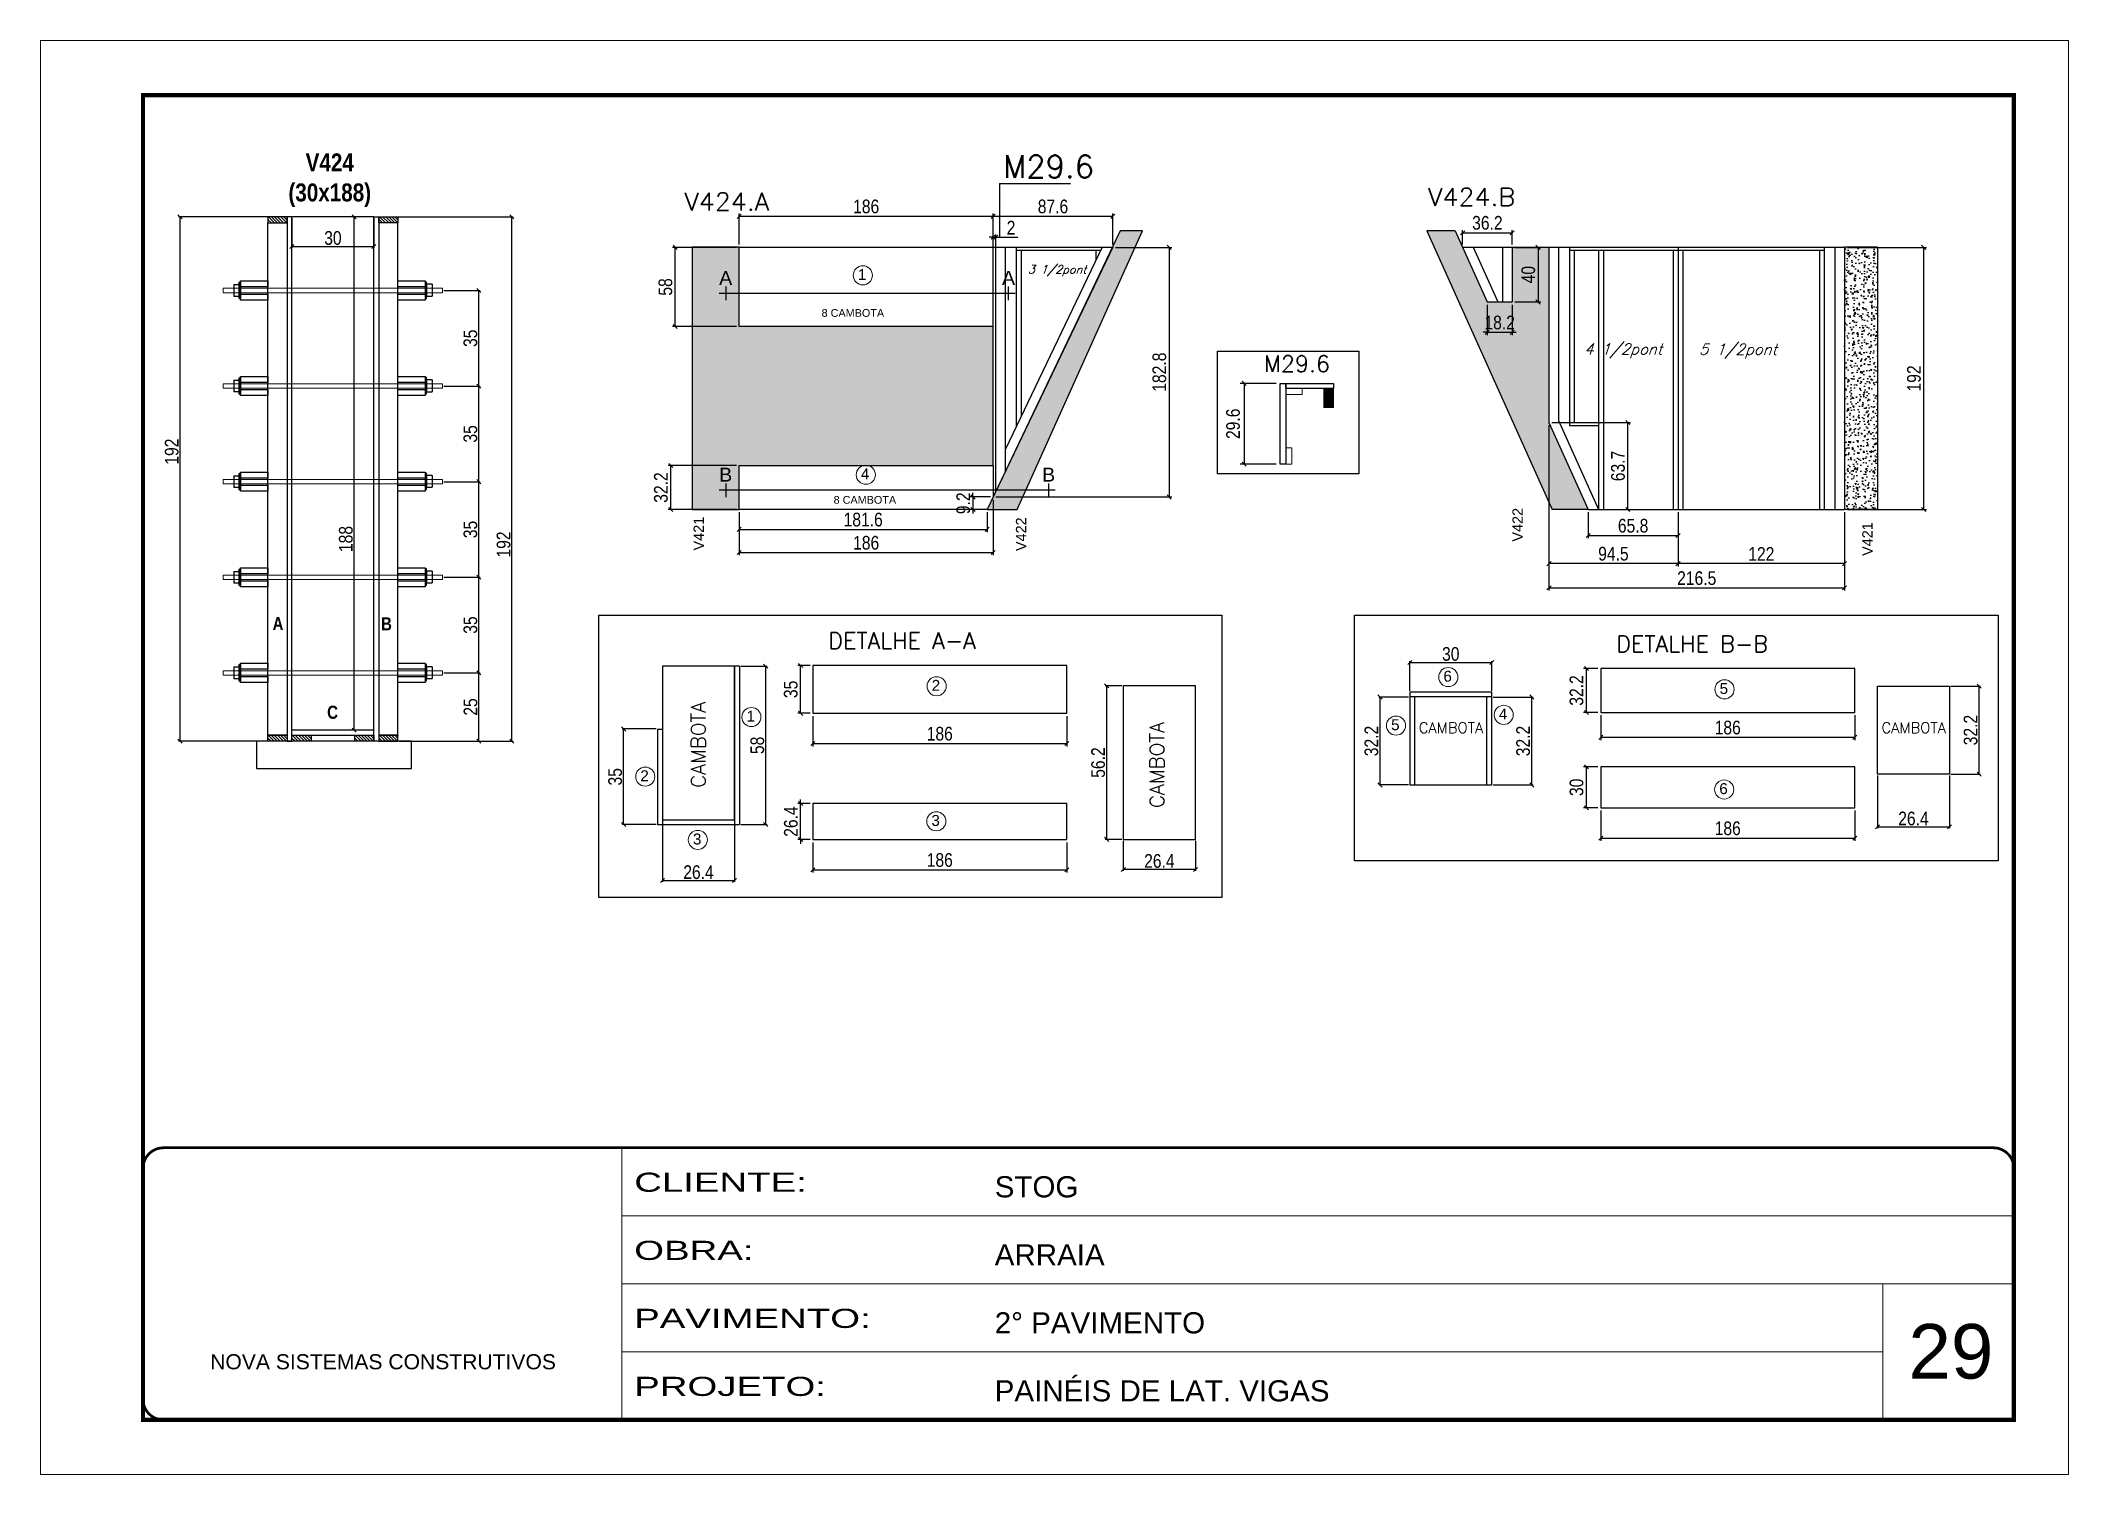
# Model space of a CAD drawing. Extents: x -3394 to 16474, y -5031 to 14397.
# Drawn here: x 4272 to 5757, y 5307 to 6357 of the extents above; entities that cross this region are included whole.
import ezdxf
from ezdxf.enums import TextEntityAlignment as Align

# ---------------------------------------------------------------- set-up
doc = ezdxf.new("R2010")
doc.units = 0
doc.linetypes.add('CONTINUO', pattern=[0])
doc.linetypes.add('DASHED', pattern=[0.75, 0.5, -0.25])
doc.layers.get('0').update_dxf_attribs({"linetype": 'CONTINUOUS'})
doc.layers.get('Defpoints').update_dxf_attribs({"linetype": 'CONTINUOUS'})
for name, color, linetype in [('1HACHURA MADEIRAS', 1, 'CONTINUOUS'), ('5', 5, 'CONTINUOUS'), ('barrote', 251, 'CONTINUOUS'), ('COTA', 241, 'CONTINUOUS'), ('detalhes', 4, 'CONTINUOUS'), ('NOMENCLATURA', 7, 'CONTINUOUS'), ('Painéis', 200, 'CONTINUOUS'), ('presilha', 1, 'CONTINUOUS'), ('SARR_2.2x7', 40, 'CONTINUOUS'), ('SARR_3.5x7', 81, 'CONTINUOUS'), ('texto', 7, 'CONTINUOUS')]:
    doc.layers.add(name, color=color, linetype=linetype)
for name, color, linetype, lineweight in [('CARIMBO', 255, 'CONTINUOUS', 9), ('CONCRETO', 251, 'CONTINUOUS', 25), ('Folhas', 255, 'CONTINUOUS', 9), ('Madeira', 126, 'CONTINUOUS', 18), ('NUMERACAO', 7, 'CONTINUOUS', 15), ('Sarr 2.2x7', 40, 'CONTINUOUS', 9), ('SARRAFO DE PRESSAO', 251, 'DASHED', 9), ('SCO-___-LAJ', 2, 'CONTINUOUS', 0), ('Texto Seção', 7, 'CONTINUOUS', 15)]:
    doc.layers.add(name, color=color, linetype=linetype, lineweight=lineweight)
doc.styles.add('ARIAL', font='arial.ttf')
doc.styles.add('COTA TECNICA', font='techl___.ttf', dxfattribs={"height": 10})
doc.styles.add('COTA TECNICA 2X', font='techl___.ttf', dxfattribs={"height": 10})
doc.styles.add('REGUA-120', font='ROMANS.shx', dxfattribs={"height": 15})
doc.styles.add('ROMANS', font='romans.shx')
doc.styles.get("Standard").update_dxf_attribs({"font": 'ROMANS.SHX'})
doc.styles.add('TECNICA', font='techb___.ttf', dxfattribs={"height": 10})
doc.styles.add('Tecnologia', font='')
doc.styles.get('Tecnologia').set_extended_font_data('Forgotten Futurist')
doc.dimstyles.new('PAINEL', dxfattribs={"dimtxt": 10, "dimasz": 3, "dimexe": 3, "dimexo": 3, "dimgap": 3, "dimtad": 1, "dimdec": 1, "dimzin": 12, "dimdsep": 46, "dimtxsty": 'COTA TECNICA', "dimblk1": 'OBLIQUE', "dimblk2": 'OBLIQUE', "dimsah": 1, "dimcen": 0.9, "dimclrd": 4, "dimclre": 4, "dimclrt": 240, "dimadec": 1, "dimazin": 3, "dimtfac": 1, "dimtdec": 1, "dimtmove": 0, "dimatfit": 3, "dimfxl": 1, "dimtolj": 1, "dimtzin": 12, "dimarcsym": 0})
doc.dimstyles.new('SECAO', dxfattribs={"dimscale": 0.333333, "dimtxt": 5, "dimasz": 9, "dimexe": 3, "dimexo": 3, "dimgap": 3, "dimtad": 1, "dimdec": 1, "dimlfac": 0.5, "dimzin": 12, "dimdsep": 46, "dimtxsty": 'COTA TECNICA 2X', "dimblk1": 'OBLIQUE', "dimblk2": 'OBLIQUE', "dimsah": 1, "dimcen": 0.9, "dimclrd": 4, "dimclre": 4, "dimclrt": 240, "dimadec": 1, "dimazin": 3, "dimtfac": 1, "dimtdec": 1, "dimtmove": 0, "dimatfit": 3, "dimfxl": 1, "dimtolj": 1, "dimtzin": 12, "dimarcsym": 0})
pattern_1 = [(50, (-2604.993, 377.2605), (9.1092334, -0.796954), [0.9525, -10.4775]), (355, (-2604.993, 377.2605), (-1.762171, 9.552842), [0.762, -8.382029]), (100.45144, (-2604.234, 377.194), (7.347062, 8.7558876), [0.8095004, -8.904512]), (46.1842, (-2604.993, 379.8), (13.553952, -2.102116), [1.42875, -15.71625]), (96.63556, (-2603.863, 379.625), (11.870207, 12.371306), [1.214251, -13.35678]), (351.18415, (-2604.993, 379.8), (11.870207, 12.371306), [1.142998, -12.572987]), (21, (-2603.723, 379.1655), (7.5807196, -5.11326), [0.9525, -10.4775]), (326, (-2603.723, 379.1655), (3.090101, 9.209398), [0.762, -8.382]), (71.45144, (-2603.091, 378.739), (10.670821, 4.0961384), [0.8095004, -8.904497]), (37.5, (-2604.9927, 377.2605), (0.1544302, 4.2277519), [0, -8.2804, 0, -8.509, 0, -8.41375]), (7.5, (-2604.9927, 377.2605), (3.3409831, 5.0090287), [0, -4.8514, 0, -8.0899, 0, -3.20675]), (327.5, (-2607.825, 377.2605), (6.7795298, -0.2864372), [0, -3.175, 0, -9.906, 0, -13.1445]), (317.5, (-2609.095, 377.2605), (7.406459, 1.2713246), [0, -4.1275, 0, -6.5786, 0, -9.3345])]
pattern_2 = [(50, (-3170, -48.172), (9.1092334, -0.7969543), [0.9525, -10.4775]), (355, (-3170, -48.172), (-1.762171, 9.552842), [0.762, -8.382029]), (100.45144, (-3169.241, -48.238), (7.347062, 8.7558876), [0.8095004, -8.904512]), (46.1842, (-3170, -45.632), (13.553952, -2.102116), [1.42875, -15.71625]), (96.63556, (-3168.87, -45.807), (11.870207, 12.371306), [1.214251, -13.35678]), (351.18415, (-3170, -45.632), (11.870207, 12.371306), [1.142998, -12.572987]), (21, (-3168.73, -46.267), (7.5807196, -5.11326), [0.9525, -10.4775]), (326, (-3168.73, -46.267), (3.090101, 9.209398), [0.762, -8.382]), (71.451445, (-3168.098, -46.693), (10.670821, 4.0961384), [0.8095004, -8.904497]), (37.5, (-3170, -48.172), (0.1544302, 4.2277519), [0, -8.2804, 0, -8.509, 0, -8.41375]), (7.5, (-3170, -48.172), (3.3409831, 5.0090287), [0, -4.8514, 0, -8.0899, 0, -3.20675]), (327.5, (-3172.832, -48.172), (6.7795298, -0.2864372), [0, -3.175, 0, -9.906, 0, -13.1445]), (317.5, (-3174.102, -48.172), (7.406459, 1.2713246), [0, -4.1275, 0, -6.5786, 0, -9.3345])]

msp = doc.modelspace()

# ---------------------------------------------------------------- texts
at = {"layer": '5', "color": 7, "linetype": 'Continuous'}
for s, p in [('M29.6', (5168.14, 6113.83)), ('DETALHE A-A', (4849.09, 5911)), ('DETALHE B-B', (5426.07, 5908.73))]:
    msp.add_text(s, height=12, rotation=359.99996, dxfattribs=at).set_placement(p)
at = {"layer": 'CARIMBO', "style": 'ARIAL'}
msp.add_text('29', height=40, dxfattribs=at).set_placement((5640.07, 5376.67))
at = {"layer": 'detalhes', "color": 0, "linetype": 'Continuous', "style": 'ARIAL'}
for s, p in [('A', (4773.9, 6182.75)), ('A', (4981.03, 6182.75)), ('B', (4773.9, 6038.65)), ('B', (5010.44, 6038.65))]:
    msp.add_text(s, height=10.22, dxfattribs=at).set_placement(p, align=Align.MIDDLE_CENTER)
at = {"layer": 'detalhes', "style": 'TECNICA'}
for s, p in [('A', (4442.11, 5924.82)), ('B', (4521.55, 5924.61)), ('C', (4482.07, 5859.86))]:
    msp.add_text(s, height=9.6, dxfattribs=at).set_placement(p)
at = {"layer": 'NOMENCLATURA', "linetype": 'Continuous'}
msp.add_text('M29.6', height=16.5, dxfattribs=at).set_placement((4977.15, 6256))
at = {"layer": 'NOMENCLATURA', "linetype": 'Continuous', "style": 'ARIAL'}
for p in [(4844.16, 6154.22), (4852.95, 6017.35)]:
    msp.add_text('8 CAMBOTA', height=5.675, dxfattribs=at).set_placement(p)
for s, p in [('V421', (4757.94, 5983.12)), ('V422', (4994.02, 5982.68)), ('V422', (5357.63, 5989.61)), ('V421', (5613.79, 5979.14))]:
    msp.add_text(s, height=7.567, rotation=90, dxfattribs=at).set_placement(p)
at = {"layer": 'NOMENCLATURA', "insert": (4483.98, 6273.9), "char_height": 13.2, "attachment_point": 2, "style": 'TECNICA'}
msp.add_mtext_dynamic_manual_height_columns('V424\\P(30x188)', width=300.2766, gutter_width=1, heights=[0], dxfattribs=at)
at = {"layer": 'NUMERACAO', "color": 7, "style": 'ARIAL'}
for s, p in [('1', (4873.86, 6185.24)), ('4', (4876.02, 6039.21)), ('2', (4927.91, 5884.35)), ('6', (5302.6, 5891.06)), ('5', (5504.89, 5882.08)), ('1', (4792.25, 5861.79)), ('4', (5343.19, 5863.39)), ('5', (5264.3, 5855.52)), ('2', (4714.53, 5818.15)), ('6', (5504.64, 5808.72)), ('3', (4927.66, 5785.44)), ('3', (4753.05, 5771.83))]:
    msp.add_text(s, height=8, dxfattribs=at).set_placement(p, align=Align.MIDDLE_CENTER)
at = {"layer": 'Painéis', "color": 1, "char_height": 10.5, "attachment_point": 5, "rotation": 90, "style": 'ROMANS'}
for insert in [(4753.89, 5840.89), (5089.67, 5826.13)]:
    msp.add_mtext('\\A1;CAMBOTA', dxfattribs=dict(at, insert=insert))
at = {"layer": 'Painéis', "color": 1, "char_height": 7.875, "attachment_point": 5, "style": 'ROMANS'}
for insert in [(5305.11, 5853.34), (5643.93, 5853.34)]:
    msp.add_mtext('\\A1;CAMBOTA', dxfattribs=dict(at, insert=insert))
at = {"layer": 'texto', "color": 2, "attachment_point": 5, "style": 'ROMANS'}
for s, insert, char_height in [('{\\Q19;\\C256;3 1/2pont}', (5016.59, 6187.95), 6), ('{\\Q19;\\C256;4 1/2pont}', (5431.15, 6129.29), 8), ('{\\Q19;\\C256;5 1/2pont}', (5515.24, 6129.13), 8)]:
    msp.add_mtext(s, dxfattribs=dict(at, insert=insert, char_height=char_height))
at = {"layer": 'Texto Seção', "style": 'REGUA-120', "width": 1.05}
for s, p in [('V424.A', (4743.76, 6232.12)), ('V424.B', (5288.31, 6235.54))]:
    msp.add_text(s, height=13, dxfattribs=at).set_placement(p)

# ---------------------------------------------------------------- blocks, each defined once
blk = doc.blocks.new('9999999999')
at = {"color": 30, "linetype": 'CONTINUO'}
for p, q in [((98564.6, 34230.2), (98564.6, 34429.4)), ((98564.6, 34379.6), (99584, 34379.6)), ((98564.6, 34329.8), (99488, 34329.8)), ((99584, 34329.8), (99488, 34329.8)), ((99488, 34329.8), (99488, 34230.2)), ((98564.6, 34280), (99488, 34280))]:
    blk.add_line(p, q, dxfattribs=at)
at = {"color": 30, "linetype": 'CONTINUO', "const_width": 2}
blk.add_lwpolyline([(99584, 34230.2), (99584, 34414.4, 0.414214), (99569, 34429.4), (98229, 34429.4, 0.414214), (98214, 34414.4), (98214, 34245.2, 0.414214), (98229, 34230.2), (99584, 34230.2)], format="xyb", dxfattribs=at)
at = {"layer": 'Folhas'}
blk.add_lwpolyline([(98139, 34190.2), (99624, 34190.2), (99624, 35240.2), (98139, 35240.2)], close=True, dxfattribs=at)
at = {"layer": 'Folhas', "color": 30, "const_width": 3}
blk.add_lwpolyline([(98214, 34230.2), (99584, 34230.2), (99584, 35200.2), (98214, 35200.2)], close=True, dxfattribs=at)
at = {"color": 7, "linetype": 'Continuous', "ltscale": 5, "style": 'ARIAL'}
for s, height, p in [('STOG', 15.48, (98837.7, 34393.1)), ('ARRAIA', 15.48, (98837.7, 34343.3)), ('2° PAVIMENTO', 15.483, (98837.7, 34293.5)), ('NOVA SISTEMAS CONSTRUTIVOS', 11.059, (98263.2, 34267.2)), ('PAINÉIS DE LAT. VIGAS', 15.483, (98837.7, 34243.7))]:
    blk.add_text(s, height=height, dxfattribs=at).set_placement(p)
at = {"layer": 'Folhas', "color": 7, "style": 'Tecnologia', "width": 1.5}
for s, p in [('CLIENTE:', (98573.7, 34397.2)), ('OBRA:', (98573.7, 34347.3)), ('PAVIMENTO:', (98573.7, 34297.5)), ('PROJETO:', (98573.7, 34247.7))]:
    blk.add_text(s, height=14, dxfattribs=at).set_placement(p)
blk = doc.blocks.new('_Oblique')
at = {"color": 0, "linetype": 'ByBlock', "lineweight": -2}
blk.add_line((-0.5, -0.5), (0.5, 0.5), dxfattribs=at)
blk = doc.blocks.new('*D1181')
at = {"layer": 'COTA', "color": 4, "lineweight": -2, "transparency": 16777216}
for p, q in [((4520.9, 6227.5), (4618.4, 6227.5)), ((4617.4, 5843.5), (4617.4, 6227.5)), ((4535.9, 5843.5), (4618.4, 5843.5))]:
    blk.add_line(p, q, dxfattribs=at)
at = {"layer": 'Defpoints', "color": 0, "transparency": 16777216}
for p in [(4519.9, 6227.5), (4617.4, 6227.5), (4534.9, 5843.5)]:
    blk.add_point(p, dxfattribs=at)
at = {"layer": 'COTA', "color": 4, "lineweight": -2, "transparency": 16777216, "xscale": 3, "yscale": 3, "zscale": 3}
for p, rotation in [((4617.4, 6227.5), 90), ((4617.4, 5843.5), 270)]:
    blk.add_blockref('_Oblique', p, dxfattribs=dict(at, rotation=rotation))
at = {"layer": 'COTA', "color": 240, "transparency": 16777216, "insert": (4611.3, 5987.5), "char_height": 10, "attachment_point": 5, "rotation": 90, "style": 'COTA TECNICA 2X'}
blk.add_mtext('\\A1;192', dxfattribs=at)
blk = doc.blocks.new('*D1182')
at = {"layer": 'COTA', "color": 4, "lineweight": -2, "transparency": 16777216}
for p, q in [((4451.7, 6227.5), (4373.3, 6227.5)), ((4374.3, 6227.5), (4374.3, 5843.5)), ((4451.7, 5843.5), (4373.3, 5843.5))]:
    blk.add_line(p, q, dxfattribs=at)
at = {"layer": 'Defpoints', "color": 0, "transparency": 16777216}
for p in [(4452.7, 6227.5), (4374.3, 5843.5), (4452.7, 5843.5)]:
    blk.add_point(p, dxfattribs=at)
at = {"layer": 'COTA', "color": 4, "lineweight": -2, "transparency": 16777216, "xscale": 3, "yscale": 3, "zscale": 3}
for p, rotation in [((4374.3, 6227.5), 90), ((4374.3, 5843.5), 270)]:
    blk.add_blockref('_Oblique', p, dxfattribs=dict(at, rotation=rotation))
at = {"layer": 'COTA', "color": 240, "transparency": 16777216, "insert": (4368.3, 6055.5), "char_height": 10, "attachment_point": 5, "rotation": 90, "style": 'COTA TECNICA 2X'}
blk.add_mtext('\\A1;192', dxfattribs=at)
blk = doc.blocks.new('*D1183')
at = {"layer": 'COTA', "color": 4, "lineweight": -2, "transparency": 16777216}
for p, q in [((4567.6, 5893.5), (4594.2, 5893.5)), ((4593.2, 5843.5), (4593.2, 5893.5)), ((4534.9, 5843.5), (4594.2, 5843.5))]:
    blk.add_line(p, q, dxfattribs=at)
at = {"layer": 'Defpoints', "color": 0, "transparency": 16777216}
for p in [(4566.6, 5893.5), (4593.2, 5893.5), (4533.9, 5843.5)]:
    blk.add_point(p, dxfattribs=at)
at = {"layer": 'COTA', "color": 4, "lineweight": -2, "transparency": 16777216, "xscale": 3, "yscale": 3, "zscale": 3}
for p, rotation in [((4593.2, 5893.5), 90), ((4593.2, 5843.5), 270)]:
    blk.add_blockref('_Oblique', p, dxfattribs=dict(at, rotation=rotation))
at = {"layer": 'COTA', "color": 240, "transparency": 16777216, "insert": (4587.1, 5868.5), "char_height": 10, "attachment_point": 5, "rotation": 90, "style": 'COTA TECNICA 2X'}
blk.add_mtext('\\A1;25', dxfattribs=at)
blk = doc.blocks.new('*D1184')
at = {"layer": 'COTA', "color": 4, "lineweight": -2, "transparency": 16777216}
for p, q in [((4567.6, 5963.5), (4594.2, 5963.5)), ((4593.2, 5893.5), (4593.2, 5963.5)), ((4590.9, 5893.5), (4594.2, 5893.5))]:
    blk.add_line(p, q, dxfattribs=at)
at = {"layer": 'Defpoints', "color": 0, "transparency": 16777216}
for p in [(4566.6, 5963.5), (4593.2, 5963.5), (4589.9, 5893.5)]:
    blk.add_point(p, dxfattribs=at)
at = {"layer": 'COTA', "color": 4, "lineweight": -2, "transparency": 16777216, "xscale": 3, "yscale": 3, "zscale": 3}
for p, rotation in [((4593.2, 5963.5), 90), ((4593.2, 5893.5), 270)]:
    blk.add_blockref('_Oblique', p, dxfattribs=dict(at, rotation=rotation))
at = {"layer": 'COTA', "color": 240, "transparency": 16777216, "insert": (4587, 5928.5), "char_height": 10, "attachment_point": 5, "rotation": 90, "style": 'COTA TECNICA 2X'}
blk.add_mtext('\\A1;35', dxfattribs=at)
blk = doc.blocks.new('*D1185')
at = {"layer": 'COTA', "color": 4, "lineweight": -2, "transparency": 16777216}
for p, q in [((4456.3, 6226.5), (4456.3, 6204.7)), ((4516.3, 6226.5), (4516.3, 6204.7)), ((4456.3, 6205.7), (4516.3, 6205.7))]:
    blk.add_line(p, q, dxfattribs=at)
at = {"layer": 'Defpoints', "color": 0, "transparency": 16777216}
for p in [(4456.3, 6227.5), (4516.3, 6227.5), (4516.3, 6205.7)]:
    blk.add_point(p, dxfattribs=at)
at = {"layer": 'COTA', "color": 4, "lineweight": -2, "transparency": 16777216, "xscale": 3, "yscale": 3, "zscale": 3, "rotation": 180}
blk.add_blockref('_Oblique', (4456.3, 6205.7), dxfattribs=at)
at = {"layer": 'COTA', "color": 4, "lineweight": -2, "transparency": 16777216, "xscale": 3, "yscale": 3, "zscale": 3}
blk.add_blockref('_Oblique', (4516.3, 6205.7), dxfattribs=at)
at = {"layer": 'COTA', "color": 240, "transparency": 16777216, "insert": (4486.3, 6211.9), "char_height": 10, "attachment_point": 5, "style": 'COTA TECNICA 2X'}
blk.add_mtext('\\A1;30', dxfattribs=at)
blk = doc.blocks.new('*D1186')
at = {"layer": 'COTA', "color": 4, "lineweight": -2, "transparency": 16777216}
for p, q in [((4567.6, 6033.5), (4594.2, 6033.5)), ((4593.2, 5963.5), (4593.2, 6033.5)), ((4590.9, 5963.5), (4594.2, 5963.5))]:
    blk.add_line(p, q, dxfattribs=at)
at = {"layer": 'Defpoints', "color": 0, "transparency": 16777216}
for p in [(4566.6, 6033.5), (4593.2, 6033.5), (4589.9, 5963.5)]:
    blk.add_point(p, dxfattribs=at)
at = {"layer": 'COTA', "color": 4, "lineweight": -2, "transparency": 16777216, "xscale": 3, "yscale": 3, "zscale": 3}
for p, rotation in [((4593.2, 6033.5), 90), ((4593.2, 5963.5), 270)]:
    blk.add_blockref('_Oblique', p, dxfattribs=dict(at, rotation=rotation))
at = {"layer": 'COTA', "color": 240, "transparency": 16777216, "insert": (4587, 5998.5), "char_height": 10, "attachment_point": 5, "rotation": 90, "style": 'COTA TECNICA 2X'}
blk.add_mtext('\\A1;35', dxfattribs=at)
blk = doc.blocks.new('*D1187')
at = {"layer": 'COTA', "color": 4, "lineweight": -2, "transparency": 16777216}
for p, q in [((4567.6, 6103.5), (4594.2, 6103.5)), ((4593.2, 6033.5), (4593.2, 6103.5)), ((4590.9, 6033.5), (4594.2, 6033.5))]:
    blk.add_line(p, q, dxfattribs=at)
at = {"layer": 'Defpoints', "color": 0, "transparency": 16777216}
for p in [(4566.6, 6103.5), (4593.2, 6103.5), (4589.9, 6033.5)]:
    blk.add_point(p, dxfattribs=at)
at = {"layer": 'COTA', "color": 4, "lineweight": -2, "transparency": 16777216, "xscale": 3, "yscale": 3, "zscale": 3}
for p, rotation in [((4593.2, 6103.5), 90), ((4593.2, 6033.5), 270)]:
    blk.add_blockref('_Oblique', p, dxfattribs=dict(at, rotation=rotation))
at = {"layer": 'COTA', "color": 240, "transparency": 16777216, "insert": (4587, 6068.5), "char_height": 10, "attachment_point": 5, "rotation": 90, "style": 'COTA TECNICA 2X'}
blk.add_mtext('\\A1;35', dxfattribs=at)
blk = doc.blocks.new('*D1180')
at = {"layer": 'COTA', "color": 4, "lineweight": -2, "transparency": 16777216}
for p, q in [((4515.3, 6227.5), (4500.9, 6227.5)), ((4501.9, 5851.5), (4501.9, 6227.5)), ((4515.3, 5851.5), (4500.9, 5851.5))]:
    blk.add_line(p, q, dxfattribs=at)
at = {"layer": 'Defpoints', "color": 0, "transparency": 16777216}
for p in [(4501.9, 6227.5), (4516.3, 6227.5), (4516.3, 5851.5)]:
    blk.add_point(p, dxfattribs=at)
at = {"layer": 'COTA', "color": 4, "lineweight": -2, "transparency": 16777216, "xscale": 3, "yscale": 3, "zscale": 3}
for p, rotation in [((4501.9, 6227.5), 90), ((4501.9, 5851.5), 270)]:
    blk.add_blockref('_Oblique', p, dxfattribs=dict(at, rotation=rotation))
at = {"layer": 'COTA', "color": 240, "transparency": 16777216, "insert": (4495.8, 5991.5), "char_height": 10, "attachment_point": 5, "rotation": 90, "style": 'COTA TECNICA 2X'}
blk.add_mtext('\\A1;188', dxfattribs=at)
blk = doc.blocks.new('*D1188')
at = {"layer": 'COTA', "color": 4, "lineweight": -2, "transparency": 16777216}
for p, q in [((4567.6, 6173.5), (4594.2, 6173.5)), ((4593.2, 6103.5), (4593.2, 6173.5)), ((4590.9, 6103.5), (4594.2, 6103.5))]:
    blk.add_line(p, q, dxfattribs=at)
at = {"layer": 'Defpoints', "color": 0, "transparency": 16777216}
for p in [(4566.6, 6173.5), (4593.2, 6173.5), (4589.9, 6103.5)]:
    blk.add_point(p, dxfattribs=at)
at = {"layer": 'COTA', "color": 4, "lineweight": -2, "transparency": 16777216, "xscale": 3, "yscale": 3, "zscale": 3}
for p, rotation in [((4593.2, 6173.5), 90), ((4593.2, 6103.5), 270)]:
    blk.add_blockref('_Oblique', p, dxfattribs=dict(at, rotation=rotation))
at = {"layer": 'COTA', "color": 240, "transparency": 16777216, "insert": (4587, 6138.5), "char_height": 10, "attachment_point": 5, "rotation": 90, "style": 'COTA TECNICA 2X'}
blk.add_mtext('\\A1;35', dxfattribs=at)
blk = doc.blocks.new('*D1189')
at = {"layer": 'COTA', "color": 4, "linetype": 'Continuous', "lineweight": -2, "transparency": 16777216}
for p, q in [((5059.4, 6205.1), (5100.6, 6205.1)), ((5098.6, 6205.1), (5098.6, 6022.3)), ((4971.8, 6022.3), (5100.6, 6022.3))]:
    blk.add_line(p, q, dxfattribs=at)
at = {"layer": 'Defpoints', "color": 0, "linetype": 'Continuous', "transparency": 16777216}
for p in [(5057.4, 6205.1), (4969.8, 6022.3), (5098.6, 6022.3)]:
    blk.add_point(p, dxfattribs=at)
at = {"layer": 'COTA', "color": 4, "linetype": 'Continuous', "lineweight": -2, "transparency": 16777216, "xscale": 3, "yscale": 3, "zscale": 3}
for p, rotation in [((5098.6, 6205.1), 90), ((5098.6, 6022.3), 270)]:
    blk.add_blockref('_Oblique', p, dxfattribs=dict(at, rotation=rotation))
at = {"layer": 'COTA', "color": 240, "linetype": 'Continuous', "transparency": 16777216, "insert": (5091.5, 6113.7), "char_height": 10, "attachment_point": 5, "rotation": 90, "style": 'COTA TECNICA'}
blk.add_mtext('\\A1;182.8', dxfattribs=at)
blk = doc.blocks.new('*D1190')
at = {"layer": 'COTA', "color": 4, "linetype": 'Continuous', "lineweight": -2, "transparency": 16777216}
for p, q in [((4969.8, 6207.1), (4969.8, 6229.8)), ((5057.4, 6227.8), (4969.8, 6227.8)), ((5057.4, 6207.1), (5057.4, 6229.8))]:
    blk.add_line(p, q, dxfattribs=at)
at = {"layer": 'Defpoints', "color": 0, "linetype": 'Continuous', "transparency": 16777216}
for p in [(4969.8, 6227.8), (4969.8, 6205.1), (5057.4, 6205.1)]:
    blk.add_point(p, dxfattribs=at)
at = {"layer": 'COTA', "color": 4, "linetype": 'Continuous', "lineweight": -2, "transparency": 16777216, "xscale": 3, "yscale": 3, "zscale": 3, "rotation": 180}
blk.add_blockref('_Oblique', (4969.8, 6227.8), dxfattribs=at)
at = {"layer": 'COTA', "color": 4, "linetype": 'Continuous', "lineweight": -2, "transparency": 16777216, "xscale": 3, "yscale": 3, "zscale": 3}
blk.add_blockref('_Oblique', (5057.4, 6227.8), dxfattribs=at)
at = {"layer": 'COTA', "color": 240, "linetype": 'Continuous', "transparency": 16777216, "insert": (5013.6, 6235), "char_height": 10, "attachment_point": 5, "style": 'COTA TECNICA'}
blk.add_mtext('\\A1;87.6', dxfattribs=at)
blk = doc.blocks.new('*D1191')
at = {"layer": 'COTA', "color": 4, "linetype": 'Continuous', "lineweight": -2, "transparency": 16777216}
for p, q in [((4783.8, 6207.1), (4783.8, 6229.8)), ((4969.8, 6227.8), (4783.8, 6227.8)), ((4969.8, 6207.1), (4969.8, 6229.8))]:
    blk.add_line(p, q, dxfattribs=at)
at = {"layer": 'Defpoints', "color": 0, "linetype": 'Continuous', "transparency": 16777216}
for p in [(4783.8, 6227.8), (4783.8, 6205.1), (4969.8, 6205.1)]:
    blk.add_point(p, dxfattribs=at)
at = {"layer": 'COTA', "color": 4, "linetype": 'Continuous', "lineweight": -2, "transparency": 16777216, "xscale": 3, "yscale": 3, "zscale": 3, "rotation": 180}
blk.add_blockref('_Oblique', (4783.8, 6227.8), dxfattribs=at)
at = {"layer": 'COTA', "color": 4, "linetype": 'Continuous', "lineweight": -2, "transparency": 16777216, "xscale": 3, "yscale": 3, "zscale": 3}
blk.add_blockref('_Oblique', (4969.8, 6227.8), dxfattribs=at)
at = {"layer": 'COTA', "color": 240, "linetype": 'Continuous', "transparency": 16777216, "insert": (4876.8, 6235), "char_height": 10, "attachment_point": 5, "style": 'COTA TECNICA'}
blk.add_mtext('\\A1;186', dxfattribs=at)
blk = doc.blocks.new('*D1192')
at = {"layer": 'COTA', "color": 4, "linetype": 'Continuous', "lineweight": -2, "transparency": 16777216}
for p, q in [((4781.8, 6205.1), (4735, 6205.1)), ((4737, 6147.1), (4737, 6205.1)), ((4781.8, 6147.1), (4735, 6147.1))]:
    blk.add_line(p, q, dxfattribs=at)
at = {"layer": 'Defpoints', "color": 0, "linetype": 'Continuous', "transparency": 16777216}
for p in [(4737, 6205.1), (4783.8, 6205.1), (4783.8, 6147.1)]:
    blk.add_point(p, dxfattribs=at)
at = {"layer": 'COTA', "color": 4, "linetype": 'Continuous', "lineweight": -2, "transparency": 16777216, "xscale": 3, "yscale": 3, "zscale": 3}
for p, rotation in [((4737, 6205.1), 90), ((4737, 6147.1), 270)]:
    blk.add_blockref('_Oblique', p, dxfattribs=dict(at, rotation=rotation))
at = {"layer": 'COTA', "color": 240, "linetype": 'Continuous', "transparency": 16777216, "insert": (4729.8, 6176.1), "char_height": 10, "attachment_point": 5, "rotation": 90, "style": 'COTA TECNICA'}
blk.add_mtext('\\A1;58', dxfattribs=at)
blk = doc.blocks.new('*D1193')
at = {"layer": 'COTA', "color": 4, "linetype": 'Continuous', "lineweight": -2, "transparency": 16777216}
for p, q in [((4781.8, 6045.3), (4731.7, 6045.3)), ((4733.7, 6013.1), (4733.7, 6045.3)), ((4781.8, 6013.1), (4731.7, 6013.1))]:
    blk.add_line(p, q, dxfattribs=at)
at = {"layer": 'Defpoints', "color": 0, "linetype": 'Continuous', "transparency": 16777216}
for p in [(4733.7, 6045.3), (4783.8, 6045.3), (4783.8, 6013.1)]:
    blk.add_point(p, dxfattribs=at)
at = {"layer": 'COTA', "color": 4, "linetype": 'Continuous', "lineweight": -2, "transparency": 16777216, "xscale": 3, "yscale": 3, "zscale": 3}
for p, rotation in [((4733.7, 6045.3), 90), ((4733.7, 6013.1), 270)]:
    blk.add_blockref('_Oblique', p, dxfattribs=dict(at, rotation=rotation))
at = {"layer": 'COTA', "color": 240, "linetype": 'Continuous', "transparency": 16777216, "insert": (4726.5, 6029.2), "char_height": 10, "attachment_point": 5, "rotation": 90, "style": 'COTA TECNICA'}
blk.add_mtext('\\A1;32.2', dxfattribs=at)
blk = doc.blocks.new('*D1194')
at = {"layer": 'COTA', "color": 4, "linetype": 'Continuous', "lineweight": -2, "transparency": 16777216}
for p, q in [((4969.8, 6020.3), (4969.8, 5979.6)), ((4783.8, 6011.1), (4783.8, 5979.6)), ((4783.8, 5981.6), (4969.8, 5981.6))]:
    blk.add_line(p, q, dxfattribs=at)
at = {"layer": 'Defpoints', "color": 0, "linetype": 'Continuous', "transparency": 16777216}
for p in [(4969.8, 6022.3), (4783.8, 6013.1), (4969.8, 5981.6)]:
    blk.add_point(p, dxfattribs=at)
at = {"layer": 'COTA', "color": 4, "linetype": 'Continuous', "lineweight": -2, "transparency": 16777216, "xscale": 3, "yscale": 3, "zscale": 3, "rotation": 180}
blk.add_blockref('_Oblique', (4783.8, 5981.6), dxfattribs=at)
at = {"layer": 'COTA', "color": 4, "linetype": 'Continuous', "lineweight": -2, "transparency": 16777216, "xscale": 3, "yscale": 3, "zscale": 3}
blk.add_blockref('_Oblique', (4969.8, 5981.6), dxfattribs=at)
at = {"layer": 'COTA', "color": 240, "linetype": 'Continuous', "transparency": 16777216, "insert": (4876.8, 5988.7), "char_height": 10, "attachment_point": 5, "style": 'COTA TECNICA'}
blk.add_mtext('\\A1;186', dxfattribs=at)
blk = doc.blocks.new('*D1195')
at = {"layer": 'COTA', "color": 4, "linetype": 'Continuous', "lineweight": -2, "transparency": 16777216}
for p, q in [((4783.8, 6011.1), (4783.8, 5996.6)), ((4965.4, 6011.1), (4965.4, 5996.6)), ((4783.8, 5998.6), (4965.4, 5998.6))]:
    blk.add_line(p, q, dxfattribs=at)
at = {"layer": 'Defpoints', "color": 0, "linetype": 'Continuous', "transparency": 16777216}
for p in [(4783.8, 6013.1), (4965.4, 6013.1), (4965.4, 5998.6)]:
    blk.add_point(p, dxfattribs=at)
at = {"layer": 'COTA', "color": 4, "linetype": 'Continuous', "lineweight": -2, "transparency": 16777216, "xscale": 3, "yscale": 3, "zscale": 3, "rotation": 180}
blk.add_blockref('_Oblique', (4783.8, 5998.6), dxfattribs=at)
at = {"layer": 'COTA', "color": 4, "linetype": 'Continuous', "lineweight": -2, "transparency": 16777216, "xscale": 3, "yscale": 3, "zscale": 3}
blk.add_blockref('_Oblique', (4965.4, 5998.6), dxfattribs=at)
at = {"layer": 'COTA', "color": 240, "linetype": 'Continuous', "transparency": 16777216, "insert": (4874.6, 6005.7), "char_height": 10, "attachment_point": 5, "style": 'COTA TECNICA'}
blk.add_mtext('\\A1;181.6', dxfattribs=at)
blk = doc.blocks.new('*D1196')
at = {"layer": 'COTA', "color": 4, "linetype": 'Continuous', "lineweight": -2, "transparency": 16777216}
for p, q in [((4967.8, 6022.3), (4953, 6022.3)), ((4955, 6022.3), (4955, 6025.3)), ((4955, 6022.3), (4955, 6013.1)), ((4963.4, 6013.1), (4953, 6013.1)), ((4955, 6013.1), (4955, 6010.1))]:
    blk.add_line(p, q, dxfattribs=at)
at = {"layer": 'Defpoints', "color": 0, "linetype": 'Continuous', "transparency": 16777216}
for p in [(4969.8, 6022.3), (4955, 6013.1), (4965.4, 6013.1)]:
    blk.add_point(p, dxfattribs=at)
at = {"layer": 'COTA', "color": 4, "linetype": 'Continuous', "lineweight": -2, "transparency": 16777216, "xscale": 3, "yscale": 3, "zscale": 3}
for p, rotation in [((4955, 6022.3), 270), ((4955, 6013.1), 90)]:
    blk.add_blockref('_Oblique', p, dxfattribs=dict(at, rotation=rotation))
at = {"layer": 'COTA', "color": 240, "linetype": 'Continuous', "transparency": 16777216, "insert": (4947.9, 6017.7), "char_height": 10, "attachment_point": 5, "rotation": 90, "style": 'COTA TECNICA'}
blk.add_mtext('\\A1;9.2', dxfattribs=at)
blk = doc.blocks.new('*D1205')
at = {"layer": 'COTA', "color": 4, "linetype": 'Continuous', "lineweight": -2, "transparency": 16777216}
for p, q in [((4835.7, 5898.9), (4826.8, 5898.9)), ((4828.8, 5863.9), (4828.8, 5898.9)), ((4835.7, 5863.9), (4826.8, 5863.9))]:
    blk.add_line(p, q, dxfattribs=at)
at = {"layer": 'Defpoints', "color": 0, "linetype": 'Continuous', "transparency": 16777216}
for p in [(4828.8, 5898.9), (4837.7, 5898.9), (4837.7, 5863.9)]:
    blk.add_point(p, dxfattribs=at)
at = {"layer": 'COTA', "color": 4, "linetype": 'Continuous', "lineweight": -2, "transparency": 16777216, "xscale": 3, "yscale": 3, "zscale": 3}
for p, rotation in [((4828.8, 5898.9), 90), ((4828.8, 5863.9), 270)]:
    blk.add_blockref('_Oblique', p, dxfattribs=dict(at, rotation=rotation))
at = {"layer": 'COTA', "color": 240, "linetype": 'Continuous', "transparency": 16777216, "insert": (4821.6, 5881.4), "char_height": 10, "attachment_point": 5, "rotation": 90, "style": 'COTA TECNICA'}
blk.add_mtext('\\A1;35', dxfattribs=at)
blk = doc.blocks.new('*D1206')
at = {"layer": 'COTA', "color": 4, "linetype": 'Continuous', "lineweight": -2, "transparency": 16777216}
for p, q in [((4837.7, 5861.9), (4837.7, 5839.7)), ((5023.7, 5861.9), (5023.7, 5839.7)), ((4837.7, 5841.7), (5023.7, 5841.7))]:
    blk.add_line(p, q, dxfattribs=at)
at = {"layer": 'Defpoints', "color": 0, "linetype": 'Continuous', "transparency": 16777216}
for p in [(4837.7, 5863.9), (5023.7, 5863.9), (5023.7, 5841.7)]:
    blk.add_point(p, dxfattribs=at)
at = {"layer": 'COTA', "color": 4, "linetype": 'Continuous', "lineweight": -2, "transparency": 16777216, "xscale": 3, "yscale": 3, "zscale": 3, "rotation": 180}
blk.add_blockref('_Oblique', (4837.7, 5841.7), dxfattribs=at)
at = {"layer": 'COTA', "color": 4, "linetype": 'Continuous', "lineweight": -2, "transparency": 16777216, "xscale": 3, "yscale": 3, "zscale": 3}
blk.add_blockref('_Oblique', (5023.7, 5841.7), dxfattribs=at)
at = {"layer": 'COTA', "color": 240, "linetype": 'Continuous', "transparency": 16777216, "insert": (4930.7, 5848.9), "char_height": 10, "attachment_point": 5, "style": 'COTA TECNICA'}
blk.add_mtext('\\A1;186', dxfattribs=at)
blk = doc.blocks.new('*D1207')
at = {"layer": 'COTA', "color": 4, "lineweight": -2, "transparency": 16777216}
for p, q in [((4723, 5852.4), (4698.2, 5852.4)), ((4699.2, 5782.4), (4699.2, 5852.4)), ((4723, 5782.4), (4698.2, 5782.4))]:
    blk.add_line(p, q, dxfattribs=at)
at = {"layer": 'Defpoints', "color": 0, "transparency": 16777216}
for p in [(4699.2, 5852.4), (4724, 5852.4), (4724, 5782.4)]:
    blk.add_point(p, dxfattribs=at)
at = {"layer": 'COTA', "color": 4, "lineweight": -2, "transparency": 16777216, "xscale": 3, "yscale": 3, "zscale": 3}
for p, rotation in [((4699.2, 5852.4), 90), ((4699.2, 5782.4), 270)]:
    blk.add_blockref('_Oblique', p, dxfattribs=dict(at, rotation=rotation))
at = {"layer": 'COTA', "color": 240, "transparency": 16777216, "insert": (4693, 5817.4), "char_height": 10, "attachment_point": 5, "rotation": 90, "style": 'COTA TECNICA 2X'}
blk.add_mtext('\\A1;35', dxfattribs=at)
blk = doc.blocks.new('*D1208')
at = {"layer": 'COTA', "color": 4, "lineweight": -2, "transparency": 16777216}
for p, q in [((4785, 5898.4), (4804.2, 5898.4)), ((4803.2, 5782.4), (4803.2, 5898.4)), ((4785, 5782.4), (4804.2, 5782.4))]:
    blk.add_line(p, q, dxfattribs=at)
at = {"layer": 'Defpoints', "color": 0, "transparency": 16777216}
for p in [(4784, 5898.4), (4803.2, 5898.4), (4784, 5782.4)]:
    blk.add_point(p, dxfattribs=at)
at = {"layer": 'COTA', "color": 4, "lineweight": -2, "transparency": 16777216, "xscale": 3, "yscale": 3, "zscale": 3}
for p, rotation in [((4803.2, 5898.4), 90), ((4803.2, 5782.4), 270)]:
    blk.add_blockref('_Oblique', p, dxfattribs=dict(at, rotation=rotation))
at = {"layer": 'COTA', "color": 240, "transparency": 16777216, "insert": (4797.1, 5840.4), "char_height": 10, "attachment_point": 5, "rotation": 90, "style": 'COTA TECNICA 2X'}
blk.add_mtext('\\A1;58', dxfattribs=at)
blk = doc.blocks.new('*D1209')
at = {"layer": 'COTA', "color": 4, "lineweight": -2, "transparency": 16777216}
for p, q in [((4727.6, 5785), (4727.6, 5740.4)), ((4780.4, 5785), (4780.4, 5740.4)), ((4727.6, 5741.4), (4780.4, 5741.4))]:
    blk.add_line(p, q, dxfattribs=at)
at = {"layer": 'Defpoints', "color": 0, "transparency": 16777216}
for p in [(4727.6, 5786), (4780.4, 5786), (4780.4, 5741.4)]:
    blk.add_point(p, dxfattribs=at)
at = {"layer": 'COTA', "color": 4, "lineweight": -2, "transparency": 16777216, "xscale": 3, "yscale": 3, "zscale": 3, "rotation": 180}
blk.add_blockref('_Oblique', (4727.6, 5741.4), dxfattribs=at)
at = {"layer": 'COTA', "color": 4, "lineweight": -2, "transparency": 16777216, "xscale": 3, "yscale": 3, "zscale": 3}
blk.add_blockref('_Oblique', (4780.4, 5741.4), dxfattribs=at)
at = {"layer": 'COTA', "color": 240, "transparency": 16777216, "insert": (4754, 5747.5), "char_height": 10, "attachment_point": 5, "style": 'COTA TECNICA 2X'}
blk.add_mtext('\\A1;26.4', dxfattribs=at)
blk = doc.blocks.new('*D1210')
at = {"layer": 'COTA', "color": 4, "linetype": 'Continuous', "lineweight": -2, "transparency": 16777216}
for p, q in [((4835.7, 5797.8), (4826.8, 5797.8)), ((4828.8, 5797.8), (4828.8, 5800.8)), ((4828.8, 5771.4), (4828.8, 5797.8)), ((4835.7, 5771.4), (4826.8, 5771.4)), ((4828.8, 5771.4), (4828.8, 5768.4))]:
    blk.add_line(p, q, dxfattribs=at)
at = {"layer": 'Defpoints', "color": 0, "linetype": 'Continuous', "transparency": 16777216}
for p in [(4828.8, 5797.8), (4837.7, 5797.8), (4837.7, 5771.4)]:
    blk.add_point(p, dxfattribs=at)
at = {"layer": 'COTA', "color": 4, "linetype": 'Continuous', "lineweight": -2, "transparency": 16777216, "xscale": 3, "yscale": 3, "zscale": 3}
for p, rotation in [((4828.8, 5797.8), 270), ((4828.8, 5771.4), 90)]:
    blk.add_blockref('_Oblique', p, dxfattribs=dict(at, rotation=rotation))
at = {"layer": 'COTA', "color": 240, "linetype": 'Continuous', "transparency": 16777216, "insert": (4821.7, 5784.6), "char_height": 10, "attachment_point": 5, "rotation": 90, "style": 'COTA TECNICA'}
blk.add_mtext('\\A1;26.4', dxfattribs=at)
blk = doc.blocks.new('*D1211')
at = {"layer": 'COTA', "color": 4, "linetype": 'Continuous', "lineweight": -2, "transparency": 16777216}
for p, q in [((4837.7, 5769.4), (4837.7, 5747.2)), ((5023.7, 5769.4), (5023.7, 5747.2)), ((4837.7, 5749.2), (5023.7, 5749.2))]:
    blk.add_line(p, q, dxfattribs=at)
at = {"layer": 'Defpoints', "color": 0, "linetype": 'Continuous', "transparency": 16777216}
for p in [(4837.7, 5771.4), (5023.7, 5771.4), (5023.7, 5749.2)]:
    blk.add_point(p, dxfattribs=at)
at = {"layer": 'COTA', "color": 4, "linetype": 'Continuous', "lineweight": -2, "transparency": 16777216, "xscale": 3, "yscale": 3, "zscale": 3, "rotation": 180}
blk.add_blockref('_Oblique', (4837.7, 5749.2), dxfattribs=at)
at = {"layer": 'COTA', "color": 4, "linetype": 'Continuous', "lineweight": -2, "transparency": 16777216, "xscale": 3, "yscale": 3, "zscale": 3}
blk.add_blockref('_Oblique', (5023.7, 5749.2), dxfattribs=at)
at = {"layer": 'COTA', "color": 240, "linetype": 'Continuous', "transparency": 16777216, "insert": (4930.7, 5756.4), "char_height": 10, "attachment_point": 5, "style": 'COTA TECNICA'}
blk.add_mtext('\\A1;186', dxfattribs=at)
blk = doc.blocks.new('*D1212')
at = {"layer": 'COTA', "color": 4, "lineweight": -2, "transparency": 16777216}
for p, q in [((5065.1, 5770.6), (5065.1, 5748.5)), ((5117.9, 5770.6), (5117.9, 5748.5)), ((5117.9, 5749.5), (5065.1, 5749.5))]:
    blk.add_line(p, q, dxfattribs=at)
at = {"layer": 'Defpoints', "color": 0, "transparency": 16777216}
for p in [(5065.1, 5771.6), (5117.9, 5771.6), (5065.1, 5749.5)]:
    blk.add_point(p, dxfattribs=at)
at = {"layer": 'COTA', "color": 4, "lineweight": -2, "transparency": 16777216, "xscale": 3, "yscale": 3, "zscale": 3, "rotation": 180}
blk.add_blockref('_Oblique', (5065.1, 5749.5), dxfattribs=at)
at = {"layer": 'COTA', "color": 4, "lineweight": -2, "transparency": 16777216, "xscale": 3, "yscale": 3, "zscale": 3}
blk.add_blockref('_Oblique', (5117.9, 5749.5), dxfattribs=at)
at = {"layer": 'COTA', "color": 240, "transparency": 16777216, "insert": (5091.5, 5755.7), "char_height": 10, "attachment_point": 5, "style": 'COTA TECNICA 2X'}
blk.add_mtext('\\A1;26.4', dxfattribs=at)
blk = doc.blocks.new('*D1213')
at = {"layer": 'COTA', "color": 4, "lineweight": -2, "transparency": 16777216}
for p, q in [((5064.1, 5884), (5051.9, 5884)), ((5052.9, 5884), (5052.9, 5771.6)), ((5064.1, 5771.6), (5051.9, 5771.6))]:
    blk.add_line(p, q, dxfattribs=at)
at = {"layer": 'Defpoints', "color": 0, "transparency": 16777216}
for p in [(5065.1, 5884), (5052.9, 5771.6), (5065.1, 5771.6)]:
    blk.add_point(p, dxfattribs=at)
at = {"layer": 'COTA', "color": 4, "lineweight": -2, "transparency": 16777216, "xscale": 3, "yscale": 3, "zscale": 3}
for p, rotation in [((5052.9, 5884), 90), ((5052.9, 5771.6), 270)]:
    blk.add_blockref('_Oblique', p, dxfattribs=dict(at, rotation=rotation))
at = {"layer": 'COTA', "color": 240, "transparency": 16777216, "insert": (5046.7, 5827.8), "char_height": 10, "attachment_point": 5, "rotation": 90, "style": 'COTA TECNICA 2X'}
blk.add_mtext('\\A1;56.2', dxfattribs=at)
blk = doc.blocks.new('*D1214')
at = {"layer": 'COTA', "color": 4, "lineweight": -2, "transparency": 16777216}
for p, q in [((5273.9, 5875.8), (5252.1, 5875.8)), ((5253.1, 5811.4), (5253.1, 5875.8)), ((5273.9, 5811.4), (5252.1, 5811.4))]:
    blk.add_line(p, q, dxfattribs=at)
at = {"layer": 'Defpoints', "color": 0, "transparency": 16777216}
for p in [(5253.1, 5875.8), (5274.9, 5875.8), (5274.9, 5811.4)]:
    blk.add_point(p, dxfattribs=at)
at = {"layer": 'COTA', "color": 4, "lineweight": -2, "transparency": 16777216, "xscale": 3, "yscale": 3, "zscale": 3}
for p, rotation in [((5253.1, 5875.8), 90), ((5253.1, 5811.4), 270)]:
    blk.add_blockref('_Oblique', p, dxfattribs=dict(at, rotation=rotation))
at = {"layer": 'COTA', "color": 240, "transparency": 16777216, "insert": (5246.8, 5843.6), "char_height": 10, "attachment_point": 5, "rotation": 90, "style": 'COTA TECNICA 2X'}
blk.add_mtext('\\A1;32.2', dxfattribs=at)
blk = doc.blocks.new('*D1215')
at = {"layer": 'COTA', "color": 4, "lineweight": -2, "transparency": 16777216}
for p, q in [((5335.9, 5875.8), (5365.2, 5875.8)), ((5364.2, 5811.4), (5364.2, 5875.8)), ((5335.9, 5811.4), (5365.2, 5811.4))]:
    blk.add_line(p, q, dxfattribs=at)
at = {"layer": 'Defpoints', "color": 0, "transparency": 16777216}
for p in [(5334.9, 5875.8), (5364.2, 5875.8), (5334.9, 5811.4)]:
    blk.add_point(p, dxfattribs=at)
at = {"layer": 'COTA', "color": 4, "lineweight": -2, "transparency": 16777216, "xscale": 3, "yscale": 3, "zscale": 3}
for p, rotation in [((5364.2, 5875.8), 90), ((5364.2, 5811.4), 270)]:
    blk.add_blockref('_Oblique', p, dxfattribs=dict(at, rotation=rotation))
at = {"layer": 'COTA', "color": 240, "transparency": 16777216, "insert": (5357.9, 5843.6), "char_height": 10, "attachment_point": 5, "rotation": 90, "style": 'COTA TECNICA 2X'}
blk.add_mtext('\\A1;32.2', dxfattribs=at)
blk = doc.blocks.new('*D1216')
at = {"layer": 'COTA', "color": 4, "lineweight": -2, "transparency": 16777216}
for p, q in [((5274.9, 5880.4), (5274.9, 5902.1)), ((5274.9, 5901.1), (5334.9, 5901.1)), ((5334.9, 5880.4), (5334.9, 5902.1))]:
    blk.add_line(p, q, dxfattribs=at)
at = {"layer": 'Defpoints', "color": 0, "transparency": 16777216}
for p in [(5334.9, 5901.1), (5274.9, 5879.4), (5334.9, 5879.4)]:
    blk.add_point(p, dxfattribs=at)
at = {"layer": 'COTA', "color": 4, "lineweight": -2, "transparency": 16777216, "xscale": 3, "yscale": 3, "zscale": 3, "rotation": 180}
blk.add_blockref('_Oblique', (5274.9, 5901.1), dxfattribs=at)
at = {"layer": 'COTA', "color": 4, "lineweight": -2, "transparency": 16777216, "xscale": 3, "yscale": 3, "zscale": 3}
blk.add_blockref('_Oblique', (5334.9, 5901.1), dxfattribs=at)
at = {"layer": 'COTA', "color": 240, "transparency": 16777216, "insert": (5304.9, 5907.3), "char_height": 10, "attachment_point": 5, "style": 'COTA TECNICA 2X'}
blk.add_mtext('\\A1;30', dxfattribs=at)
blk = doc.blocks.new('*D1219')
at = {"layer": 'COTA', "color": 4, "linetype": 'Continuous', "lineweight": -2, "transparency": 16777216}
for p, q in [((5412.7, 5896.7), (5402.2, 5896.7)), ((5404.2, 5864.5), (5404.2, 5896.7)), ((5412.7, 5864.5), (5402.2, 5864.5))]:
    blk.add_line(p, q, dxfattribs=at)
at = {"layer": 'Defpoints', "color": 0, "linetype": 'Continuous', "transparency": 16777216}
for p in [(5404.2, 5896.7), (5414.7, 5896.7), (5414.7, 5864.5)]:
    blk.add_point(p, dxfattribs=at)
at = {"layer": 'COTA', "color": 4, "linetype": 'Continuous', "lineweight": -2, "transparency": 16777216, "xscale": 3, "yscale": 3, "zscale": 3}
for p, rotation in [((5404.2, 5896.7), 90), ((5404.2, 5864.5), 270)]:
    blk.add_blockref('_Oblique', p, dxfattribs=dict(at, rotation=rotation))
at = {"layer": 'COTA', "color": 240, "linetype": 'Continuous', "transparency": 16777216, "insert": (5397, 5880.6), "char_height": 10, "attachment_point": 5, "rotation": 90, "style": 'COTA TECNICA'}
blk.add_mtext('\\A1;32.2', dxfattribs=at)
blk = doc.blocks.new('*D1220')
at = {"layer": 'COTA', "color": 4, "linetype": 'Continuous', "lineweight": -2, "transparency": 16777216}
for p, q in [((5414.7, 5862.5), (5414.7, 5844.3)), ((5600.7, 5862.5), (5600.7, 5844.3)), ((5414.7, 5846.3), (5600.7, 5846.3))]:
    blk.add_line(p, q, dxfattribs=at)
at = {"layer": 'Defpoints', "color": 0, "linetype": 'Continuous', "transparency": 16777216}
for p in [(5414.7, 5864.5), (5600.7, 5864.5), (5600.7, 5846.3)]:
    blk.add_point(p, dxfattribs=at)
at = {"layer": 'COTA', "color": 4, "linetype": 'Continuous', "lineweight": -2, "transparency": 16777216, "xscale": 3, "yscale": 3, "zscale": 3, "rotation": 180}
blk.add_blockref('_Oblique', (5414.7, 5846.3), dxfattribs=at)
at = {"layer": 'COTA', "color": 4, "linetype": 'Continuous', "lineweight": -2, "transparency": 16777216, "xscale": 3, "yscale": 3, "zscale": 3}
blk.add_blockref('_Oblique', (5600.7, 5846.3), dxfattribs=at)
at = {"layer": 'COTA', "color": 240, "linetype": 'Continuous', "transparency": 16777216, "insert": (5507.7, 5853.4), "char_height": 10, "attachment_point": 5, "style": 'COTA TECNICA'}
blk.add_mtext('\\A1;186', dxfattribs=at)
blk = doc.blocks.new('*D1217')
at = {"layer": 'COTA', "color": 4, "linetype": 'Continuous', "lineweight": -2, "transparency": 16777216}
for p, q in [((5412.7, 5824.7), (5402.2, 5824.7)), ((5404.2, 5794.7), (5404.2, 5824.7)), ((5412.7, 5794.7), (5402.2, 5794.7))]:
    blk.add_line(p, q, dxfattribs=at)
at = {"layer": 'Defpoints', "color": 0, "linetype": 'Continuous', "transparency": 16777216}
for p in [(5404.2, 5824.7), (5414.7, 5824.7), (5414.7, 5794.7)]:
    blk.add_point(p, dxfattribs=at)
at = {"layer": 'COTA', "color": 4, "linetype": 'Continuous', "lineweight": -2, "transparency": 16777216, "xscale": 3, "yscale": 3, "zscale": 3}
for p, rotation in [((5404.2, 5824.7), 90), ((5404.2, 5794.7), 270)]:
    blk.add_blockref('_Oblique', p, dxfattribs=dict(at, rotation=rotation))
at = {"layer": 'COTA', "color": 240, "linetype": 'Continuous', "transparency": 16777216, "insert": (5397, 5809.7), "char_height": 10, "attachment_point": 5, "rotation": 90, "style": 'COTA TECNICA'}
blk.add_mtext('\\A1;30', dxfattribs=at)
blk = doc.blocks.new('*D1218')
at = {"layer": 'COTA', "color": 4, "linetype": 'Continuous', "lineweight": -2, "transparency": 16777216}
for p, q in [((5414.7, 5792.7), (5414.7, 5770.5)), ((5600.7, 5792.7), (5600.7, 5770.5)), ((5414.7, 5772.5), (5600.7, 5772.5))]:
    blk.add_line(p, q, dxfattribs=at)
at = {"layer": 'Defpoints', "color": 0, "linetype": 'Continuous', "transparency": 16777216}
for p in [(5414.7, 5794.7), (5600.7, 5794.7), (5600.7, 5772.5)]:
    blk.add_point(p, dxfattribs=at)
at = {"layer": 'COTA', "color": 4, "linetype": 'Continuous', "lineweight": -2, "transparency": 16777216, "xscale": 3, "yscale": 3, "zscale": 3, "rotation": 180}
blk.add_blockref('_Oblique', (5414.7, 5772.5), dxfattribs=at)
at = {"layer": 'COTA', "color": 4, "linetype": 'Continuous', "lineweight": -2, "transparency": 16777216, "xscale": 3, "yscale": 3, "zscale": 3}
blk.add_blockref('_Oblique', (5600.7, 5772.5), dxfattribs=at)
at = {"layer": 'COTA', "color": 240, "linetype": 'Continuous', "transparency": 16777216, "insert": (5507.7, 5779.6), "char_height": 10, "attachment_point": 5, "style": 'COTA TECNICA'}
blk.add_mtext('\\A1;186', dxfattribs=at)
blk = doc.blocks.new('*D1221')
at = {"layer": 'COTA', "color": 4, "lineweight": -2, "transparency": 16777216}
for p, q in [((5617.3, 5818.4), (5617.3, 5779.7)), ((5670.1, 5818.4), (5670.1, 5779.7)), ((5617.3, 5780.7), (5670.1, 5780.7))]:
    blk.add_line(p, q, dxfattribs=at)
at = {"layer": 'Defpoints', "color": 0, "transparency": 16777216}
for p in [(5617.3, 5819.4), (5670.1, 5819.4), (5670.1, 5780.7)]:
    blk.add_point(p, dxfattribs=at)
at = {"layer": 'COTA', "color": 4, "lineweight": -2, "transparency": 16777216, "xscale": 3, "yscale": 3, "zscale": 3, "rotation": 180}
blk.add_blockref('_Oblique', (5617.3, 5780.7), dxfattribs=at)
at = {"layer": 'COTA', "color": 4, "lineweight": -2, "transparency": 16777216, "xscale": 3, "yscale": 3, "zscale": 3}
blk.add_blockref('_Oblique', (5670.1, 5780.7), dxfattribs=at)
at = {"layer": 'COTA', "color": 240, "transparency": 16777216, "insert": (5643.7, 5786.8), "char_height": 10, "attachment_point": 5, "style": 'COTA TECNICA 2X'}
blk.add_mtext('\\A1;26.4', dxfattribs=at)
blk = doc.blocks.new('*D1222')
at = {"layer": 'COTA', "color": 4, "lineweight": -2, "transparency": 16777216}
for p, q in [((5671.1, 5883.8), (5692.8, 5883.8)), ((5691.8, 5819.4), (5691.8, 5883.8)), ((5671.1, 5819.4), (5692.8, 5819.4))]:
    blk.add_line(p, q, dxfattribs=at)
at = {"layer": 'Defpoints', "color": 0, "transparency": 16777216}
for p in [(5670.1, 5883.8), (5691.8, 5883.8), (5670.1, 5819.4)]:
    blk.add_point(p, dxfattribs=at)
at = {"layer": 'COTA', "color": 4, "lineweight": -2, "transparency": 16777216, "xscale": 3, "yscale": 3, "zscale": 3}
for p, rotation in [((5691.8, 5883.8), 90), ((5691.8, 5819.4), 270)]:
    blk.add_blockref('_Oblique', p, dxfattribs=dict(at, rotation=rotation))
at = {"layer": 'COTA', "color": 240, "transparency": 16777216, "insert": (5685.6, 5851.6), "char_height": 10, "attachment_point": 5, "rotation": 90, "style": 'COTA TECNICA 2X'}
blk.add_mtext('\\A1;32.2', dxfattribs=at)
blk = doc.blocks.new('*D1223')
at = {"layer": 'COTA', "color": 4, "linetype": 'Continuous', "lineweight": -2, "transparency": 16777216}
for p, q in [((5595.3, 6205.1), (5653.2, 6205.1)), ((5651.2, 6013.1), (5651.2, 6205.1)), ((5595.3, 6013.1), (5653.2, 6013.1))]:
    blk.add_line(p, q, dxfattribs=at)
at = {"layer": 'Defpoints', "color": 0, "linetype": 'Continuous', "transparency": 16777216}
for p in [(5593.3, 6205.1), (5651.2, 6205.1), (5593.3, 6013.1)]:
    blk.add_point(p, dxfattribs=at)
at = {"layer": 'COTA', "color": 4, "linetype": 'Continuous', "lineweight": -2, "transparency": 16777216, "xscale": 3, "yscale": 3, "zscale": 3}
for p, rotation in [((5651.2, 6205.1), 90), ((5651.2, 6013.1), 270)]:
    blk.add_blockref('_Oblique', p, dxfattribs=dict(at, rotation=rotation))
at = {"layer": 'COTA', "color": 240, "linetype": 'Continuous', "transparency": 16777216, "insert": (5644.1, 6109.1), "char_height": 10, "attachment_point": 5, "rotation": 90, "style": 'COTA TECNICA'}
blk.add_mtext('\\A1;192', dxfattribs=at)
blk = doc.blocks.new('*D1224')
at = {"layer": 'COTA', "color": 4, "linetype": 'Continuous', "lineweight": -2, "transparency": 16777216}
for p, q in [((5471.3, 6011.1), (5471.3, 5971.5)), ((5593.3, 6011.1), (5593.3, 5971.5)), ((5593.3, 5973.5), (5471.3, 5973.5))]:
    blk.add_line(p, q, dxfattribs=at)
at = {"layer": 'Defpoints', "color": 0, "linetype": 'Continuous', "transparency": 16777216}
for p in [(5471.3, 6013.1), (5593.3, 6013.1), (5471.3, 5973.5)]:
    blk.add_point(p, dxfattribs=at)
at = {"layer": 'COTA', "color": 4, "linetype": 'Continuous', "lineweight": -2, "transparency": 16777216, "xscale": 3, "yscale": 3, "zscale": 3, "rotation": 180}
blk.add_blockref('_Oblique', (5471.3, 5973.5), dxfattribs=at)
at = {"layer": 'COTA', "color": 4, "linetype": 'Continuous', "lineweight": -2, "transparency": 16777216, "xscale": 3, "yscale": 3, "zscale": 3}
blk.add_blockref('_Oblique', (5593.3, 5973.5), dxfattribs=at)
at = {"layer": 'COTA', "color": 240, "linetype": 'Continuous', "transparency": 16777216, "insert": (5532.3, 5980.6), "char_height": 10, "attachment_point": 5, "style": 'COTA TECNICA'}
blk.add_mtext('\\A1;122', dxfattribs=at)
blk = doc.blocks.new('*D1225')
at = {"layer": 'COTA', "color": 4, "linetype": 'Continuous', "lineweight": -2, "transparency": 16777216}
for p, q in [((5376.8, 6074.9), (5376.8, 5971.5)), ((5471.3, 6011.1), (5471.3, 5971.5)), ((5471.3, 5973.5), (5376.8, 5973.5))]:
    blk.add_line(p, q, dxfattribs=at)
at = {"layer": 'Defpoints', "color": 0, "linetype": 'Continuous', "transparency": 16777216}
for p in [(5376.8, 6076.9), (5471.3, 6013.1), (5376.8, 5973.5)]:
    blk.add_point(p, dxfattribs=at)
at = {"layer": 'COTA', "color": 4, "linetype": 'Continuous', "lineweight": -2, "transparency": 16777216, "xscale": 3, "yscale": 3, "zscale": 3, "rotation": 180}
blk.add_blockref('_Oblique', (5376.8, 5973.5), dxfattribs=at)
at = {"layer": 'COTA', "color": 4, "linetype": 'Continuous', "lineweight": -2, "transparency": 16777216, "xscale": 3, "yscale": 3, "zscale": 3}
blk.add_blockref('_Oblique', (5471.3, 5973.5), dxfattribs=at)
at = {"layer": 'COTA', "color": 240, "linetype": 'Continuous', "transparency": 16777216, "insert": (5424, 5980.7), "char_height": 10, "attachment_point": 5, "style": 'COTA TECNICA'}
blk.add_mtext('\\A1;94.5', dxfattribs=at)
blk = doc.blocks.new('*D1226')
at = {"layer": 'COTA', "color": 4, "linetype": 'Continuous', "lineweight": -2, "transparency": 16777216}
for p, q in [((5405.5, 6011.1), (5405.5, 5992.1)), ((5471.3, 6011.1), (5471.3, 5992.1)), ((5405.5, 5994.1), (5471.3, 5994.1))]:
    blk.add_line(p, q, dxfattribs=at)
at = {"layer": 'Defpoints', "color": 0, "linetype": 'Continuous', "transparency": 16777216}
for p in [(5405.5, 6013.1), (5471.3, 6013.1), (5471.3, 5994.1)]:
    blk.add_point(p, dxfattribs=at)
at = {"layer": 'COTA', "color": 4, "linetype": 'Continuous', "lineweight": -2, "transparency": 16777216, "xscale": 3, "yscale": 3, "zscale": 3, "rotation": 180}
blk.add_blockref('_Oblique', (5405.5, 5994.1), dxfattribs=at)
at = {"layer": 'COTA', "color": 4, "linetype": 'Continuous', "lineweight": -2, "transparency": 16777216, "xscale": 3, "yscale": 3, "zscale": 3}
blk.add_blockref('_Oblique', (5471.3, 5994.1), dxfattribs=at)
at = {"layer": 'COTA', "color": 240, "linetype": 'Continuous', "transparency": 16777216, "insert": (5438.4, 6001.2), "char_height": 10, "attachment_point": 5, "style": 'COTA TECNICA'}
blk.add_mtext('\\A1;65.8', dxfattribs=at)
blk = doc.blocks.new('*D1227')
at = {"layer": 'COTA', "color": 4, "linetype": 'Continuous', "lineweight": -2, "transparency": 16777216}
for p, q in [((5378.8, 6076.9), (5436.6, 6076.9)), ((5434.6, 6013.1), (5434.6, 6076.9)), ((5407.5, 6013.1), (5436.6, 6013.1))]:
    blk.add_line(p, q, dxfattribs=at)
at = {"layer": 'Defpoints', "color": 0, "linetype": 'Continuous', "transparency": 16777216}
for p in [(5376.8, 6076.9), (5434.6, 6076.9), (5405.5, 6013.1)]:
    blk.add_point(p, dxfattribs=at)
at = {"layer": 'COTA', "color": 4, "linetype": 'Continuous', "lineweight": -2, "transparency": 16777216, "xscale": 3, "yscale": 3, "zscale": 3}
for p, rotation in [((5434.6, 6076.9), 90), ((5434.6, 6013.1), 270)]:
    blk.add_blockref('_Oblique', p, dxfattribs=dict(at, rotation=rotation))
at = {"layer": 'COTA', "color": 240, "linetype": 'Continuous', "transparency": 16777216, "insert": (5427.4, 6045), "char_height": 10, "attachment_point": 5, "rotation": 90, "style": 'COTA TECNICA'}
blk.add_mtext('\\A1;63.7', dxfattribs=at)
blk = doc.blocks.new('*D1228')
at = {"layer": 'COTA', "color": 4, "linetype": 'Continuous', "lineweight": -2, "transparency": 16777216}
for p, q in [((5351.8, 6205.1), (5370.8, 6205.1)), ((5368.8, 6205.1), (5368.8, 6165.1)), ((5351.8, 6165.1), (5370.8, 6165.1))]:
    blk.add_line(p, q, dxfattribs=at)
at = {"layer": 'Defpoints', "color": 0, "linetype": 'Continuous', "transparency": 16777216}
for p in [(5349.8, 6205.1), (5349.8, 6165.1), (5368.8, 6165.1)]:
    blk.add_point(p, dxfattribs=at)
at = {"layer": 'COTA', "color": 4, "linetype": 'Continuous', "lineweight": -2, "transparency": 16777216, "xscale": 3, "yscale": 3, "zscale": 3}
for p, rotation in [((5368.8, 6205.1), 90), ((5368.8, 6165.1), 270)]:
    blk.add_blockref('_Oblique', p, dxfattribs=dict(at, rotation=rotation))
at = {"layer": 'COTA', "color": 240, "linetype": 'Continuous', "transparency": 16777216, "insert": (5361.7, 6185.1), "char_height": 10, "attachment_point": 5, "rotation": 90, "style": 'COTA TECNICA'}
blk.add_mtext('\\A1;40', dxfattribs=at)
blk = doc.blocks.new('*D1229')
at = {"layer": 'COTA', "color": 4, "linetype": 'Continuous', "lineweight": -2, "transparency": 16777216}
for p, q in [((5313.6, 6207.1), (5313.6, 6217.8)), ((5313.6, 6215.8), (5349.8, 6215.8)), ((5349.8, 6207.1), (5349.8, 6217.8))]:
    blk.add_line(p, q, dxfattribs=at)
at = {"layer": 'Defpoints', "color": 0, "linetype": 'Continuous', "transparency": 16777216}
for p in [(5349.8, 6215.8), (5313.6, 6205.1), (5349.8, 6205.1)]:
    blk.add_point(p, dxfattribs=at)
at = {"layer": 'COTA', "color": 4, "linetype": 'Continuous', "lineweight": -2, "transparency": 16777216, "xscale": 3, "yscale": 3, "zscale": 3, "rotation": 180}
blk.add_blockref('_Oblique', (5313.6, 6215.8), dxfattribs=at)
at = {"layer": 'COTA', "color": 4, "linetype": 'Continuous', "lineweight": -2, "transparency": 16777216, "xscale": 3, "yscale": 3, "zscale": 3}
blk.add_blockref('_Oblique', (5349.8, 6215.8), dxfattribs=at)
at = {"layer": 'COTA', "color": 240, "linetype": 'Continuous', "transparency": 16777216, "insert": (5331.7, 6223), "char_height": 10, "attachment_point": 5, "style": 'COTA TECNICA'}
blk.add_mtext('\\A1;36.2', dxfattribs=at)
blk = doc.blocks.new('*D1230')
at = {"layer": 'COTA', "color": 4, "linetype": 'Continuous', "lineweight": -2, "transparency": 16777216}
for p, q in [((5331.6, 6163.1), (5331.6, 6140.9)), ((5349.8, 6163.1), (5349.8, 6140.9)), ((5331.6, 6142.9), (5328.6, 6142.9)), ((5331.6, 6142.9), (5349.8, 6142.9)), ((5349.8, 6142.9), (5352.8, 6142.9))]:
    blk.add_line(p, q, dxfattribs=at)
at = {"layer": 'Defpoints', "color": 0, "linetype": 'Continuous', "transparency": 16777216}
for p in [(5331.6, 6165.1), (5349.8, 6165.1), (5349.8, 6142.9)]:
    blk.add_point(p, dxfattribs=at)
at = {"layer": 'COTA', "color": 4, "linetype": 'Continuous', "lineweight": -2, "transparency": 16777216, "xscale": 3, "yscale": 3, "zscale": 3}
blk.add_blockref('_Oblique', (5331.6, 6142.9), dxfattribs=at)
at = {"layer": 'COTA', "color": 4, "linetype": 'Continuous', "lineweight": -2, "transparency": 16777216, "xscale": 3, "yscale": 3, "zscale": 3, "rotation": 180}
blk.add_blockref('_Oblique', (5349.8, 6142.9), dxfattribs=at)
at = {"layer": 'COTA', "color": 240, "linetype": 'Continuous', "transparency": 16777216, "insert": (5340.7, 6150), "char_height": 10, "attachment_point": 5, "style": 'COTA TECNICA'}
blk.add_mtext('\\A1;18.2', dxfattribs=at)
blk = doc.blocks.new('*D1240')
at = {"layer": 'COTA', "color": 4, "linetype": 'Continuous', "lineweight": -2, "transparency": 16777216}
for p, q in [((4969.8, 6212.5), (4966.8, 6212.5)), ((4969.8, 6203.2), (4969.8, 6214.5)), ((4969.8, 6212.5), (4971.8, 6212.5)), ((4971.8, 6203.2), (4971.8, 6214.5)), ((4971.8, 6212.5), (4987.9, 6212.5))]:
    blk.add_line(p, q, dxfattribs=at)
at = {"layer": 'Defpoints', "color": 0, "linetype": 'Continuous', "transparency": 16777216}
for p in [(4971.8, 6212.5), (4969.8, 6201.2), (4971.8, 6201.2)]:
    blk.add_point(p, dxfattribs=at)
at = {"layer": 'COTA', "color": 4, "linetype": 'Continuous', "lineweight": -2, "transparency": 16777216, "xscale": 3, "yscale": 3, "zscale": 3}
blk.add_blockref('_Oblique', (4969.8, 6212.5), dxfattribs=at)
at = {"layer": 'COTA', "color": 4, "linetype": 'Continuous', "lineweight": -2, "transparency": 16777216, "xscale": 3, "yscale": 3, "zscale": 3, "rotation": 180}
blk.add_blockref('_Oblique', (4971.8, 6212.5), dxfattribs=at)
at = {"layer": 'COTA', "color": 240, "linetype": 'Continuous', "transparency": 16777216, "insert": (4982.9, 6219.5), "char_height": 10, "attachment_point": 5, "style": 'COTA TECNICA'}
blk.add_mtext('\\A1;2', dxfattribs=at)
blk = doc.blocks.new('*D1241')
at = {"layer": 'Defpoints', "color": 0, "linetype": 'ByBlock', "transparency": 16777216}
for p in [(5180.1, 6105.5), (5153.6, 6046.3), (5180.1, 6046.3)]:
    blk.add_point(p, dxfattribs=at)
at = {"layer": 'Sarr 2.2x7', "color": 4, "linetype": 'ByBlock', "lineweight": -2, "transparency": 16777216}
for p, q in [((5177.1, 6105.5), (5150.6, 6105.5)), ((5153.6, 6105.5), (5153.6, 6046.3)), ((5177.1, 6046.3), (5150.6, 6046.3))]:
    blk.add_line(p, q, dxfattribs=at)
at = {"layer": 'Sarr 2.2x7', "color": 4, "linetype": 'ByBlock', "lineweight": -2, "transparency": 16777216, "xscale": 3, "yscale": 3, "zscale": 3}
for p, rotation in [((5153.6, 6105.5), 90), ((5153.6, 6046.3), 270)]:
    blk.add_blockref('_Oblique', p, dxfattribs=dict(at, rotation=rotation))
at = {"layer": 'Sarr 2.2x7', "color": 240, "linetype": 'ByBlock', "transparency": 16777216, "insert": (5145.5, 6075.9), "char_height": 10, "attachment_point": 5, "rotation": 90, "style": 'COTA TECNICA'}
blk.add_mtext('\\A1;29.6', dxfattribs=at)
blk = doc.blocks.new('*D1287')
at = {"layer": 'COTA', "color": 4, "linetype": 'Continuous', "lineweight": -2, "transparency": 16777216}
for p, q in [((5376.8, 6074.9), (5376.8, 5953.7)), ((5593.3, 6011.1), (5593.3, 5953.7)), ((5376.8, 5955.7), (5593.3, 5955.7))]:
    blk.add_line(p, q, dxfattribs=at)
at = {"layer": 'Defpoints', "color": 0, "linetype": 'Continuous', "transparency": 16777216}
for p in [(5376.8, 6076.9), (5593.3, 6013.1), (5593.3, 5955.7)]:
    blk.add_point(p, dxfattribs=at)
at = {"layer": 'COTA', "color": 4, "linetype": 'Continuous', "lineweight": -2, "transparency": 16777216, "xscale": 3, "yscale": 3, "zscale": 3, "rotation": 180}
blk.add_blockref('_Oblique', (5376.8, 5955.7), dxfattribs=at)
at = {"layer": 'COTA', "color": 4, "linetype": 'Continuous', "lineweight": -2, "transparency": 16777216, "xscale": 3, "yscale": 3, "zscale": 3}
blk.add_blockref('_Oblique', (5593.3, 5955.7), dxfattribs=at)
at = {"layer": 'COTA', "color": 240, "linetype": 'Continuous', "transparency": 16777216, "insert": (5485, 5962.8), "char_height": 10, "attachment_point": 5, "style": 'COTA TECNICA'}
blk.add_mtext('\\A1;216.5', dxfattribs=at)

# ---------------------------------------------------------------- dimensions: what is measured, and where the dimension line sits
at = {"layer": 'COTA', "linetype": 'Continuous'}
for base, p1, p2, override, picture, middle in [((4783.81, 6227.84), (4969.81, 6205.13), (4783.81, 6205.13), {"dimexe": 2, "dimexo": 2, "dimgap": 2, "dimadec": 8, "dimtix": 1, "dimtmove": 1, "dimatfit": 2, "dimldrblk": 'Oblique'}, '*D1191', (4876.81, 6234.96)), ((4969.81, 6227.84), (5057.39, 6205.13), (4969.81, 6205.13), {"dimexe": 2, "dimexo": 2, "dimgap": 2, "dimadec": 8, "dimtix": 1, "dimatfit": 2, "dimldrblk": 'Oblique'}, '*D1190', (5013.6, 6234.96)), ((5349.8, 6215.82), (5313.6, 6205.13), (5349.8, 6205.13), {"dimexe": 2, "dimexo": 2, "dimgap": 2, "dimadec": 8, "dimtix": 1, "dimatfit": 2, "dimldrblk": 'Oblique'}, '*D1229', (5331.7, 6223.04)), ((5349.8, 6142.86), (5331.6, 6165.13), (5349.8, 6165.13), {"dimexe": 2, "dimexo": 2, "dimgap": 2, "dimadec": 8, "dimtix": 1, "dimatfit": 2, "dimldrblk": 'Oblique'}, '*D1230', (5340.7, 6149.95)), ((5376.8, 5973.54), (5471.3, 6013.13), (5376.8, 6076.88), {"dimexe": 2, "dimexo": 2, "dimgap": 2, "dimadec": 8, "dimtix": 1, "dimtmove": 1, "dimatfit": 2, "dimldrblk": 'Oblique'}, '*D1225', (5424.05, 5980.68)), ((5593.3, 5955.73), (5376.8, 6076.88), (5593.3, 6013.13), {"dimexe": 2, "dimexo": 2, "dimgap": 2, "dimadec": 8, "dimtix": 1, "dimatfit": 2, "dimldrblk": 'Oblique'}, '*D1287', (5485.05, 5962.84)), ((4969.81, 5981.56), (4783.81, 6013.13), (4969.81, 6022.35), {"dimexe": 2, "dimexo": 2, "dimgap": 2, "dimadec": 8, "dimtix": 1, "dimatfit": 2, "dimldrblk": 'Oblique'}, '*D1194', (4876.81, 5988.68)), ((4965.39, 5998.62), (4783.81, 6013.13), (4965.39, 6013.13), {"dimexe": 2, "dimexo": 2, "dimgap": 2, "dimadec": 8, "dimtix": 1, "dimatfit": 2, "dimldrblk": 'Oblique'}, '*D1195', (4874.6, 6005.75)), ((5471.3, 5994.09), (5405.48, 6013.13), (5471.3, 6013.13), {"dimexe": 2, "dimexo": 2, "dimgap": 2, "dimadec": 8, "dimtix": 1, "dimatfit": 2, "dimldrblk": 'Oblique'}, '*D1226', (5438.39, 6001.23)), ((5471.3, 5973.54), (5593.3, 6013.13), (5471.3, 6013.13), {"dimexe": 2, "dimexo": 2, "dimgap": 2, "dimadec": 8, "dimtix": 1, "dimatfit": 2, "dimldrblk": 'Oblique'}, '*D1224', (5532.3, 5980.6)), ((5023.69, 5841.73), (4837.69, 5863.92), (5023.69, 5863.92), {"dimexe": 2, "dimexo": 2, "dimgap": 2, "dimadec": 8, "dimtix": 1, "dimatfit": 2, "dimldrblk": 'Oblique'}, '*D1206', (4930.69, 5848.85)), ((5600.67, 5846.26), (5414.67, 5864.45), (5600.67, 5864.45), {"dimexe": 2, "dimexo": 2, "dimgap": 2, "dimadec": 8, "dimtix": 1, "dimatfit": 2, "dimldrblk": 'Oblique'}, '*D1220', (5507.67, 5853.39)), ((5600.67, 5772.52), (5414.67, 5794.71), (5600.67, 5794.71), {"dimexe": 2, "dimexo": 2, "dimgap": 2, "dimadec": 8, "dimtix": 1, "dimatfit": 2, "dimldrblk": 'Oblique'}, '*D1218', (5507.67, 5779.64)), ((5023.69, 5749.24), (4837.69, 5771.44), (5023.69, 5771.44), {"dimexe": 2, "dimexo": 2, "dimgap": 2, "dimadec": 8, "dimtix": 1, "dimatfit": 2, "dimldrblk": 'Oblique'}, '*D1211', (4930.69, 5756.37))]:
    dim = msp.add_linear_dim(base=base, p1=p1, p2=p2, dimstyle='PAINEL', override=override, dxfattribs=at)
    dim.commit()
    dim.dimension.update_dxf_attribs({"geometry": picture, "text_midpoint": middle})
at = {"layer": 'COTA'}
for base, p1, p2, picture, middle in [((4374.34, 5843.46), (4452.73, 6227.46), (4452.73, 5843.46), '*D1182', (4374.34, 6055.46)), ((4501.93, 6227.46), (4516.33, 5851.46), (4516.33, 6227.46), '*D1180', (4501.93, 5991.46)), ((4617.38, 6227.46), (4534.93, 5843.46), (4519.93, 6227.46), '*D1181', (4617.38, 5987.46))]:
    dim = msp.add_linear_dim(base=base, p1=p1, p2=p2, angle=90, dimstyle='SECAO', dxfattribs=at)
    dim.commit()
    dim.dimension.update_dxf_attribs({"geometry": picture, "text_midpoint": middle, "dimtype": 160})
for base, p1, p2, picture, middle in [((4516.33, 6205.68), (4456.33, 6227.46), (4516.33, 6227.46), '*D1185', (4486.33, 6211.9)), ((5334.85, 5901.07), (5274.85, 5879.44), (5334.85, 5879.44), '*D1216', (5304.85, 5907.29)), ((5670.07, 5780.68), (5617.27, 5819.44), (5670.07, 5819.44), '*D1221', (5643.67, 5786.78)), ((4780.43, 5741.43), (4727.63, 5785.97), (4780.43, 5785.97), '*D1209', (4754.03, 5747.53)), ((5065.06, 5749.55), (5117.86, 5771.56), (5065.06, 5771.56), '*D1212', (5091.46, 5755.65))]:
    dim = msp.add_linear_dim(base=base, p1=p1, p2=p2, dimstyle='SECAO', dxfattribs=at)
    dim.commit()
    dim.dimension.update_dxf_attribs({"geometry": picture, "text_midpoint": middle})
at = {"layer": 'COTA', "linetype": 'Continuous'}
dim = msp.add_linear_dim(base=(4971.81, 6212.47), p1=(4969.81, 6201.22), p2=(4971.81, 6201.22), dimstyle='PAINEL', override={"dimexe": 2, "dimexo": 2, "dimgap": 2, "dimadec": 8, "dimtix": 1, "dimatfit": 2, "dimldrblk": 'Oblique'}, dxfattribs=at)
dim.commit()
dim.dimension.update_dxf_attribs({"geometry": '*D1240', "text_midpoint": (4982.87, 6212.47), "dimtype": 160})
for base, p1, p2, picture, middle in [((4736.96, 6205.13), (4783.81, 6147.13), (4783.81, 6205.13), '*D1192', (4729.83, 6176.13)), ((5098.6, 6022.35), (5057.39, 6205.13), (4969.81, 6022.35), '*D1189', (5091.51, 6113.74)), ((5368.83, 6165.13), (5349.8, 6205.13), (5349.8, 6165.13), '*D1228', (5361.73, 6185.13)), ((5651.23, 6205.13), (5593.3, 6013.13), (5593.3, 6205.13), '*D1223', (5644.14, 6109.13)), ((5434.6151, 6076.8785), (5405.4832, 6013.1308), (5376.7966, 6076.8785), '*D1227', (5427.3958, 6045.0046)), ((4733.75, 6045.33), (4783.81, 6013.13), (4783.81, 6045.33), '*D1193', (4726.53, 6029.23)), ((4954.98, 6013.13), (4969.81, 6022.35), (4965.39, 6013.13), '*D1196', (4947.9, 6017.74)), ((4828.78, 5898.92), (4837.69, 5863.92), (4837.69, 5898.92), '*D1205', (4821.56, 5881.42)), ((5404.21, 5896.65), (5414.67, 5864.45), (5414.67, 5896.65), '*D1219', (5396.99, 5880.55)), ((5404.21, 5824.71), (5414.67, 5794.71), (5414.67, 5824.71), '*D1217', (5396.99, 5809.71)), ((4828.78, 5797.84), (4837.69, 5771.44), (4837.69, 5797.84), '*D1210', (4821.68, 5784.64))]:
    dim = msp.add_linear_dim(base=base, p1=p1, p2=p2, angle=90, dimstyle='PAINEL', override={"dimexe": 2, "dimexo": 2, "dimgap": 2, "dimadec": 8, "dimtix": 1, "dimatfit": 2, "dimldrblk": 'Oblique'}, dxfattribs=at)
    dim.commit()
    dim.dimension.update_dxf_attribs({"geometry": picture, "text_midpoint": middle})
at = {"layer": 'COTA'}
for base, p1, p2, picture, middle in [((4593.19, 6173.51), (4589.88, 6103.46), (4566.64, 6173.51), '*D1188', (4586.97, 6138.48)), ((4593.19, 6103.51), (4589.88, 6033.46), (4566.64, 6103.51), '*D1187', (4586.97, 6068.48)), ((4593.19, 6033.51), (4589.88, 5963.46), (4566.64, 6033.51), '*D1186', (4586.97, 5998.48)), ((4593.19, 5963.51), (4589.88, 5893.46), (4566.64, 5963.51), '*D1184', (4586.97, 5928.48)), ((4803.2, 5898.37), (4784.03, 5782.37), (4784.03, 5898.37), '*D1208', (4797.06, 5840.37)), ((4593.19, 5893.51), (4533.93, 5843.46), (4566.64, 5893.51), '*D1183', (4587.08, 5868.48)), ((5052.86, 5771.56), (5065.06, 5883.96), (5065.06, 5771.56), '*D1213', (5046.75, 5827.76)), ((5691.8, 5883.84), (5670.07, 5819.44), (5670.07, 5883.84), '*D1222', (5685.58, 5851.64)), ((5253.06, 5875.84), (5274.85, 5811.44), (5274.85, 5875.84), '*D1214', (5246.84, 5843.64)), ((5364.16, 5875.84), (5334.85, 5811.44), (5334.85, 5875.84), '*D1215', (5357.94, 5843.64)), ((4699.21, 5852.37), (4724.03, 5782.37), (4724.03, 5852.37), '*D1207', (4692.99, 5817.37))]:
    dim = msp.add_linear_dim(base=base, p1=p1, p2=p2, angle=90, dimstyle='SECAO', dxfattribs=at)
    dim.commit()
    dim.dimension.update_dxf_attribs({"geometry": picture, "text_midpoint": middle})
at = {"layer": 'Sarr 2.2x7', "linetype": 'ByBlock'}
dim = msp.add_linear_dim(base=(5153.61, 6046.25), p1=(5180.05, 6105.45), p2=(5180.05, 6046.25), angle=90, dimstyle='PAINEL', override={"dimlfac": 0.5}, dxfattribs=at)
dim.commit()
dim.dimension.update_dxf_attribs({"geometry": '*D1241', "text_midpoint": (5145.48, 6075.85)})

# ---------------------------------------------------------------- hatches: boundary and pattern name
at = {"layer": 'COTA', "linetype": 'Continuous'}
h = msp.add_hatch(dxfattribs=at)
h.set_pattern_fill('AR-CONC', color=256, scale=0.05)
h.set_pattern_definition(pattern_2)
h.paths.add_polyline_path([(5079.24, 6217.13), (5062.79, 6217.13), (4965.39, 6013.13), (4987.44, 6013.13)])
h = msp.add_hatch(dxfattribs=at)
h.set_pattern_fill('AR-CONC', color=256, scale=0.05)
h.set_pattern_definition(pattern_1)
h.paths.add_polyline_path([(5376.8, 6205.13), (5349.8, 6205.13), (5349.8, 6165.13), (5331.6, 6165.13), (5313.6, 6205.13), (5308.2, 6217.13), (5287.36, 6217.13), (5379.17, 6013.13), (5405.48, 6013.13), (5376.8, 6076.88)])
h = msp.add_hatch(dxfattribs=at)
h.set_pattern_fill('AR-CONC', color=256, scale=0.05)
h.set_pattern_definition(pattern_2)
h.paths.add_polyline_path([(4969.81, 6147.13), (4783.81, 6147.13), (4783.81, 6205.13), (4749.31, 6205.13), (4749.31, 6013.13), (4783.81, 6013.13), (4783.81, 6045.33), (4969.81, 6045.33)])
h.paths.add_polyline_path([(4739.65, 6165.79), (4739.65, 6186.91), (4719.06, 6186.91), (4719.06, 6165.79)], flags=9)
h.paths.add_polyline_path([(4736.24, 6012.29), (4736.24, 6046.68), (4715.65, 6046.68), (4715.65, 6012.29)], flags=9)
h = msp.add_hatch(dxfattribs=at)
h.set_pattern_fill('AR-CONC', color=256, scale=0.05)
h.set_pattern_definition(pattern_1)
h.paths.add_polyline_path([(5593.3, 6013.13), (5617.3, 6013.13), (5617.3, 6205.13), (5593.3, 6205.13)])
at = {"layer": 'Madeira'}
h = msp.add_hatch(dxfattribs=at)
h.set_pattern_fill('ANSI31', color=256, scale=0.2, angle=270, style=0)
h.set_pattern_definition([(315, (21785.03006, -7246.2803), (0.449012806, 0.449012806), [])])
h.paths.add_polyline_path([(5219.02, 6101.85), (5212.02, 6101.85), (5212.02, 6087.85), (5219.02, 6087.85)])
at = {"layer": 'SARR_2.2x7'}
h = msp.add_hatch(dxfattribs=at)
h.set_pattern_fill('ANSI31', color=256, scale=0.5, angle=90)
h.set_pattern_definition([(135, (38254.1261, -117289.1088), (-1.122532015, -1.122532015), [])])
h.paths.add_polyline_path([(4438.73, 6227.46), (4438.73, 6223.06), (4452.73, 6223.06), (4452.73, 6227.46)])
h = msp.add_hatch(dxfattribs=at)
h.set_pattern_fill('ANSI31', color=256, scale=0.5, angle=90)
h.set_pattern_definition([(135, (38286.1261, -117289.1088), (-1.122532015, -1.122532015), [])])
h.paths.add_polyline_path([(4519.93, 6227.46), (4519.93, 6223.06), (4533.93, 6223.06), (4533.93, 6227.46)])
h = msp.add_hatch(dxfattribs=at)
h.set_pattern_fill('ANSI31', color=256, scale=0.5, angle=90)
h.set_pattern_definition([(135, (38254.1261, -117300.7088), (-1.122532015, -1.122532015), [])])
h.paths.add_polyline_path([(4452.73, 5843.46), (4452.73, 5847.86), (4438.73, 5847.86), (4438.73, 5843.46)])
h = msp.add_hatch(dxfattribs=at)
h.set_pattern_fill('ANSI31', color=256, scale=0.5, angle=90)
h.set_pattern_definition([(135, (38271.7261, -117300.7088), (-1.122532015, -1.122532015), [])])
h.paths.add_polyline_path([(4470.33, 5843.46), (4470.33, 5847.86), (4456.33, 5847.86), (4456.33, 5843.46)])
h = msp.add_hatch(dxfattribs=at)
h.set_pattern_fill('ANSI31', color=256, scale=0.5, angle=90)
h.set_pattern_definition([(135, (38317.7261, -117300.7088), (-1.122532015, -1.122532015), [])])
h.paths.add_polyline_path([(4516.33, 5843.46), (4516.33, 5847.86), (4502.33, 5847.86), (4502.33, 5843.46)])
h = msp.add_hatch(dxfattribs=at)
h.set_pattern_fill('ANSI31', color=256, scale=0.5, angle=90)
h.set_pattern_definition([(135, (38286.1261, -117300.7088), (-1.122532015, -1.122532015), [])])
h.paths.add_polyline_path([(4533.93, 5843.46), (4533.93, 5847.86), (4519.93, 5847.86), (4519.93, 5843.46)])

# ---------------------------------------------------------------- linework, layer by layer
at = {"linetype": 'ByBlock'}
for points in [[(5134.1, 6129.05), (5237.54, 6129.05), (5237.54, 6039.23), (5134.1, 6039.23)], [(4681.08, 5935.75), (5137.3, 5935.75), (5137.3, 5729.04), (4681.08, 5729.04)], [(5234.45, 5935.75), (5705.63, 5935.75), (5705.63, 5755.96), (5234.45, 5755.96)]]:
    msp.add_lwpolyline(points, close=True, dxfattribs=at)
at = {"layer": '1HACHURA MADEIRAS', "elevation": 0}
for points in [[(4418.73, 6180.52), (4438.73, 6180.52), (4438.73, 6176.12), (4418.73, 6176.12)], [(4533.93, 6180.52), (4553.93, 6180.52), (4553.93, 6176.12), (4533.93, 6176.12)], [(4418.73, 6170.92), (4438.73, 6170.92), (4438.73, 6166.52), (4418.73, 6166.52)], [(4533.93, 6170.92), (4553.93, 6170.92), (4553.93, 6166.52), (4533.93, 6166.52)], [(4418.73, 6110.52), (4438.73, 6110.52), (4438.73, 6106.12), (4418.73, 6106.12)], [(4533.93, 6110.52), (4553.93, 6110.52), (4553.93, 6106.12), (4533.93, 6106.12)], [(4418.73, 6100.92), (4438.73, 6100.92), (4438.73, 6096.52), (4418.73, 6096.52)], [(4533.93, 6100.92), (4553.93, 6100.92), (4553.93, 6096.52), (4533.93, 6096.52)], [(4418.73, 6040.52), (4438.73, 6040.52), (4438.73, 6036.12), (4418.73, 6036.12)], [(4418.73, 6030.92), (4438.73, 6030.92), (4438.73, 6026.52), (4418.73, 6026.52)], [(4533.93, 6040.52), (4553.93, 6040.52), (4553.93, 6036.12), (4533.93, 6036.12)], [(4533.93, 6030.92), (4553.93, 6030.92), (4553.93, 6026.52), (4533.93, 6026.52)], [(4418.73, 5970.52), (4438.73, 5970.52), (4438.73, 5966.12), (4418.73, 5966.12)], [(4533.93, 5970.52), (4553.93, 5970.52), (4553.93, 5966.12), (4533.93, 5966.12)], [(4418.73, 5960.92), (4438.73, 5960.92), (4438.73, 5956.52), (4418.73, 5956.52)], [(4533.93, 5960.92), (4553.93, 5960.92), (4553.93, 5956.52), (4533.93, 5956.52)], [(4418.73, 5900.52), (4438.73, 5900.52), (4438.73, 5896.12), (4418.73, 5896.12)], [(4533.93, 5900.52), (4553.93, 5900.52), (4553.93, 5896.12), (4533.93, 5896.12)], [(4418.73, 5890.92), (4438.73, 5890.92), (4438.73, 5886.52), (4418.73, 5886.52)], [(4533.93, 5890.92), (4553.93, 5890.92), (4553.93, 5886.52), (4533.93, 5886.52)]]:
    msp.add_lwpolyline(points, close=True, dxfattribs=at)
at = {"layer": 'barrote', "elevation": 0}
msp.add_lwpolyline([(4430.36, 5823.46), (4543.95, 5823.46), (4543.95, 5843.46), (4430.36, 5843.46)], close=True, dxfattribs=at)
at = {"layer": 'CONCRETO', "linetype": 'Continuous'}
msp.add_line((4516.33, 6227.46), (4456.33, 6227.46), dxfattribs=at)
at = {"layer": 'COTA', "linetype": 'Continuous'}
for p, q in [((5308.2, 6217.13), (5287.36, 6217.13)), ((5287.36, 6217.13), (5379.17, 6013.13)), ((5308.2, 6217.13), (5313.6, 6205.13)), ((5349.8, 6205.13), (5376.8, 6205.13)), ((5617.3, 6205.13), (5593.3, 6205.13)), ((5617.3, 6205.13), (5617.3, 6013.13)), ((5405.48, 6013.13), (5379.17, 6013.13)), ((5617.3, 6013.13), (5593.3, 6013.13))]:
    msp.add_line(p, q, dxfattribs=at)
msp.add_lwpolyline([(5079.24, 6217.13), (5062.79, 6217.13), (4965.39, 6013.13), (4987.44, 6013.13), (5079.24, 6217.13)], dxfattribs=at)
msp.add_lwpolyline([(4969.81, 6147.13), (4783.81, 6147.13), (4783.81, 6205.13), (4749.31, 6205.13), (4749.31, 6013.13), (4783.81, 6013.13), (4783.81, 6045.33), (4969.81, 6045.33)], close=True, dxfattribs=at)
at = {"layer": 'detalhes', "color": 7}
for p, q in [((4985.83, 6171.33), (4769.1, 6171.33)), ((4774.1, 6176.33), (4774.1, 6166.33)), ((4980.83, 6176.33), (4980.83, 6166.33)), ((4774.1, 6032.24), (4774.1, 6022.24)), ((5010.24, 6032.24), (5010.24, 6022.24)), ((5015.24, 6027.24), (4769.1, 6027.24))]:
    msp.add_line(p, q, dxfattribs=at)
at = {"layer": 'Madeira'}
msp.add_lwpolyline([(5219.02, 6101.85), (5212.02, 6101.85), (5212.02, 6087.85), (5219.02, 6087.85)], close=True, dxfattribs=at)
at = {"layer": 'NOMENCLATURA', "linetype": 'Continuous'}
for q in [(5026.35, 6251.81), (4974.46, 6212.47)]:
    msp.add_line((4974.46, 6251.81), q, dxfattribs=at)
at = {"layer": 'NUMERACAO', "color": 1}
for centre in [(4874.35, 6184.6), (4876.51, 6038.58), (5303.09, 5890.42), (4928.4, 5883.71), (5505.38, 5881.44), (4792.75, 5861.16), (5343.68, 5862.75), (5264.8, 5854.88), (4715.02, 5817.52), (5505.13, 5808.08), (4928.16, 5784.81), (4753.54, 5771.19)]:
    msp.add_circle(centre, 7, dxfattribs=at)
at = {"layer": 'Painéis', "linetype": 'Continuous'}
for p, q in [((5057.39, 6205.13), (4965.39, 6013.13)), ((4969.81, 6147.13), (4969.81, 6205.13)), ((4971.81, 6026.52), (4971.81, 6205.13)), ((5313.6, 6205.13), (5349.8, 6205.13)), ((5313.6, 6205.13), (5331.6, 6165.13)), ((5349.8, 6205.13), (5349.8, 6165.13)), ((5376.8, 6205.13), (5376.8, 6076.88)), ((5376.8, 6205.13), (5593.3, 6205.13)), ((5471.3, 6205.13), (5471.3, 6013.13)), ((5593.3, 6205.13), (5593.3, 6013.13)), ((5331.6, 6165.13), (5349.8, 6165.13)), ((5376.8, 6076.88), (5405.48, 6013.13)), ((4783.81, 6013.13), (4783.81, 6045.33)), ((4969.81, 6045.33), (4969.81, 6022.35)), ((4965.39, 6013.13), (4783.81, 6013.13)), ((5405.48, 6013.13), (5593.3, 6013.13)), ((4784.03, 5898.37), (4780.43, 5898.37)), ((4780.43, 5898.37), (4780.43, 5782.37)), ((4784.03, 5898.37), (4784.03, 5782.37)), ((5334.85, 5879.44), (5274.85, 5879.44)), ((5274.85, 5879.44), (5274.85, 5811.44)), ((5334.85, 5875.84), (5274.85, 5875.84)), ((5278.45, 5875.84), (5278.45, 5811.44)), ((5331.25, 5811.44), (5331.25, 5875.84)), ((5334.85, 5811.44), (5334.85, 5879.44)), ((4724.03, 5852.37), (4727.63, 5852.37)), ((4724.03, 5852.37), (4724.03, 5782.37)), ((4727.63, 5852.37), (4727.63, 5782.37)), ((4456.33, 5843.46), (4456.33, 5847.46)), ((5274.85, 5811.44), (5334.85, 5811.44)), ((4724.03, 5782.37), (4784.03, 5782.37)), ((4727.63, 5785.97), (4780.43, 5785.97))]:
    msp.add_line(p, q, dxfattribs=at)
at = {"layer": 'Painéis', "linetype": 'Continuous', "elevation": 0}
for points in [[(4452.73, 6227.46), (4452.73, 5843.46), (4456.33, 5843.46), (4456.33, 6227.46)], [(4519.93, 6227.46), (4519.93, 5843.46), (4516.33, 5843.46), (4516.33, 6227.46)]]:
    msp.add_lwpolyline(points, close=True, dxfattribs=at)
at = {"layer": 'Painéis', "linetype": 'Continuous'}
for points in [[(4783.81, 6147.13), (4783.81, 6205.13), (5057.39, 6205.13)], [(4783.81, 6045.33), (4969.81, 6045.33), (4969.81, 6147.13), (4783.81, 6147.13)], [(4456.33, 5847.86), (4516.33, 5847.86), (4516.33, 5851.46), (4456.33, 5851.46)]]:
    msp.add_lwpolyline(points, dxfattribs=at)
at = {"layer": 'Painéis'}
msp.add_lwpolyline([(5184.05, 6046.25), (5180.05, 6046.25), (5180.05, 6105.45), (5184.05, 6105.45)], close=True, dxfattribs=at)
at = {"layer": 'Painéis', "linetype": 'ByBlock'}
msp.add_lwpolyline([(5184.05, 6105.45), (5219, 6105.45), (5219, 6101.85), (5184.05, 6101.85), (5184.05, 6105.45)], dxfattribs=at)
at = {"layer": 'Painéis', "linetype": 'Continuous'}
for points in [[(4780.43, 5898.37), (4727.63, 5898.37), (4727.63, 5785.97), (4780.43, 5785.97)], [(5023.69, 5898.92), (4837.69, 5898.92), (4837.69, 5863.92), (5023.69, 5863.92)], [(5600.67, 5896.65), (5414.67, 5896.65), (5414.67, 5864.45), (5600.67, 5864.45)], [(5117.86, 5883.96), (5065.06, 5883.96), (5065.06, 5771.56), (5117.86, 5771.56)], [(5617.27, 5883.84), (5670.07, 5883.84), (5670.07, 5819.44), (5617.27, 5819.44)], [(5600.67, 5824.71), (5414.67, 5824.71), (5414.67, 5794.71), (5600.67, 5794.71)], [(5023.69, 5797.84), (4837.69, 5797.84), (4837.69, 5771.44), (5023.69, 5771.44)]]:
    msp.add_lwpolyline(points, close=True, dxfattribs=at)
at = {"layer": 'presilha'}
for p, q in [((4413.73, 6177.85), (4417.73, 6177.85)), ((4413.73, 6177.85), (4413.73, 6169.18)), ((4417.73, 6179.52), (4418.73, 6179.52)), ((4417.73, 6167.52), (4417.73, 6179.52)), ((4417.73, 6177.85), (4417.73, 6169.18)), ((4418.73, 6179.52), (4418.73, 6167.52)), ((4554.93, 6179.71), (4553.93, 6179.71)), ((4553.93, 6179.71), (4553.93, 6167.71)), ((4554.93, 6167.71), (4554.93, 6179.71)), ((4558.93, 6178.04), (4554.93, 6178.04)), ((4554.93, 6178.04), (4554.93, 6169.37)), ((4558.93, 6178.04), (4558.93, 6169.37)), ((4417.73, 6169.18), (4413.73, 6169.18)), ((4418.73, 6167.52), (4417.73, 6167.52)), ((4553.93, 6167.71), (4554.93, 6167.71)), ((4554.93, 6169.37), (4558.93, 6169.37)), ((4413.73, 6107.85), (4417.73, 6107.85)), ((4413.73, 6107.85), (4413.73, 6099.18)), ((4417.73, 6109.52), (4418.73, 6109.52)), ((4417.73, 6097.52), (4417.73, 6109.52)), ((4417.73, 6107.85), (4417.73, 6099.18)), ((4418.73, 6109.52), (4418.73, 6097.52)), ((4554.93, 6109.71), (4553.93, 6109.71)), ((4553.93, 6109.71), (4553.93, 6097.71)), ((4554.93, 6097.71), (4554.93, 6109.71)), ((4558.93, 6108.04), (4554.93, 6108.04)), ((4554.93, 6108.04), (4554.93, 6099.37)), ((4558.93, 6108.04), (4558.93, 6099.37)), ((4417.73, 6099.18), (4413.73, 6099.18)), ((4418.73, 6097.52), (4417.73, 6097.52)), ((4553.93, 6097.71), (4554.93, 6097.71)), ((4554.93, 6099.37), (4558.93, 6099.37)), ((4413.73, 6037.85), (4417.73, 6037.85)), ((4413.73, 6037.85), (4413.73, 6029.18)), ((4417.73, 6029.18), (4413.73, 6029.18)), ((4417.73, 6039.52), (4418.73, 6039.52)), ((4417.73, 6027.52), (4417.73, 6039.52)), ((4417.73, 6037.85), (4417.73, 6029.18)), ((4418.73, 6039.52), (4418.73, 6027.52)), ((4554.93, 6039.71), (4553.93, 6039.71)), ((4553.93, 6039.71), (4553.93, 6027.71)), ((4554.93, 6027.71), (4554.93, 6039.71)), ((4558.93, 6038.04), (4554.93, 6038.04)), ((4554.93, 6038.04), (4554.93, 6029.37)), ((4554.93, 6029.37), (4558.93, 6029.37)), ((4558.93, 6038.04), (4558.93, 6029.37)), ((4418.73, 6027.52), (4417.73, 6027.52)), ((4553.93, 6027.71), (4554.93, 6027.71)), ((4554.93, 5969.71), (4553.93, 5969.71)), ((4553.93, 5969.71), (4553.93, 5957.71)), ((4554.93, 5957.71), (4554.93, 5969.71)), ((4413.73, 5967.85), (4417.73, 5967.85)), ((4413.73, 5967.85), (4413.73, 5959.18)), ((4417.73, 5959.18), (4413.73, 5959.18)), ((4417.73, 5969.52), (4418.73, 5969.52)), ((4417.73, 5957.52), (4417.73, 5969.52)), ((4417.73, 5967.85), (4417.73, 5959.18)), ((4418.73, 5957.52), (4417.73, 5957.52)), ((4418.73, 5969.52), (4418.73, 5957.52)), ((4553.93, 5957.71), (4554.93, 5957.71)), ((4558.93, 5968.04), (4554.93, 5968.04)), ((4554.93, 5968.04), (4554.93, 5959.37)), ((4554.93, 5959.37), (4558.93, 5959.37)), ((4558.93, 5968.04), (4558.93, 5959.37)), ((4413.73, 5897.85), (4417.73, 5897.85)), ((4413.73, 5897.85), (4413.73, 5889.18)), ((4417.73, 5899.52), (4418.73, 5899.52)), ((4417.73, 5887.52), (4417.73, 5899.52)), ((4417.73, 5897.85), (4417.73, 5889.18)), ((4418.73, 5899.52), (4418.73, 5887.52)), ((4554.93, 5899.71), (4553.93, 5899.71)), ((4553.93, 5899.71), (4553.93, 5887.71)), ((4554.93, 5887.71), (4554.93, 5899.71)), ((4558.93, 5898.04), (4554.93, 5898.04)), ((4554.93, 5898.04), (4554.93, 5889.37)), ((4558.93, 5898.04), (4558.93, 5889.37)), ((4417.73, 5889.18), (4413.73, 5889.18)), ((4418.73, 5887.52), (4417.73, 5887.52)), ((4553.93, 5887.71), (4554.93, 5887.71)), ((4554.93, 5889.37), (4558.93, 5889.37))]:
    msp.add_line(p, q, dxfattribs=at)
at = {"layer": 'Sarr 2.2x7', "linetype": 'ByBlock'}
for points in [[(5184.05, 6101.85), (5196.05, 6101.85), (5196.05, 6097.45), (5184.05, 6097.45), (5184.05, 6101.85)], [(5184.05, 6046.25), (5184.05, 6058.25), (5188.45, 6058.25), (5188.45, 6046.25), (5184.05, 6046.25)]]:
    msp.add_lwpolyline(points, dxfattribs=at)
at = {"layer": 'SARR_2.2x7', "linetype": 'Continuous'}
for p, q in [((5049.63, 6205.13), (4978.81, 6057.33)), ((4978.81, 6041.23), (4978.81, 6205.13)), ((4986.81, 6202.93), (5048.58, 6202.93)), ((5321.28, 6205.13), (5339.28, 6165.13)), ((5342.8, 6205.13), (5342.8, 6165.13)), ((5383.8, 6205.13), (5383.8, 6078.38)), ((5391.8, 6202.93), (5471.3, 6202.93)), ((5471.3, 6202.93), (5578.3, 6202.93)), ((5586.3, 6013.13), (5586.3, 6205.13)), ((5383.8, 6078.38), (5413.16, 6013.13)), ((5391.8, 6076.88), (5413.16, 6076.88)), ((5391.8, 6076.88), (5391.8, 6074.68)), ((5391.8, 6074.68), (5413.16, 6074.68))]:
    msp.add_line(p, q, dxfattribs=at)
at = {"layer": 'SARR_2.2x7', "elevation": 0}
for points in [[(4452.73, 6227.46), (4438.73, 6227.46), (4438.73, 6223.06), (4452.73, 6223.06)], [(4519.93, 6227.46), (4533.93, 6227.46), (4533.93, 6223.06), (4519.93, 6223.06)], [(4452.73, 5843.46), (4438.73, 5843.46), (4438.73, 5847.86), (4452.73, 5847.86)], [(4470.33, 5843.46), (4456.33, 5843.46), (4456.33, 5847.86), (4470.33, 5847.86)], [(4519.93, 5843.46), (4533.93, 5843.46), (4533.93, 5847.86), (4519.93, 5847.86)]]:
    msp.add_lwpolyline(points, close=True, dxfattribs=at)
at = {"layer": 'SARR_2.2x7'}
msp.add_lwpolyline([(4516.33, 5843.46), (4502.33, 5843.46), (4502.33, 5847.86), (4516.33, 5847.86)], close=True, dxfattribs=at)
at = {"layer": 'SARR_3.5x7'}
for p, q in [((4986.81, 6074.02), (4986.81, 6205.13)), ((4990.31, 6202.93), (4990.31, 6081.33)), ((5045.08, 6202.93), (5045.08, 6195.63)), ((5391.8, 6205.13), (5391.8, 6076.88)), ((5395.3, 6202.93), (5395.3, 6076.88)), ((5413.16, 6202.93), (5413.16, 6013.13)), ((5416.66, 6202.93), (5416.66, 6013.13)), ((5467.8, 6202.93), (5467.8, 6013.13)), ((5471.3, 6205.13), (5471.3, 6013.13)), ((5474.8, 6202.93), (5474.8, 6013.13)), ((5574.8, 6202.93), (5574.8, 6013.13)), ((5578.3, 6205.13), (5578.3, 6013.13)), ((5391.8, 6076.88), (5395.3, 6076.88))]:
    msp.add_line(p, q, dxfattribs=at)
at = {"layer": 'SARR_3.5x7', "elevation": 0}
for points in [[(4438.73, 6223.06), (4452.73, 6223.06), (4452.73, 5847.86), (4438.73, 5847.86)], [(4533.93, 6223.06), (4519.93, 6223.06), (4519.93, 5847.86), (4533.93, 5847.86)]]:
    msp.add_lwpolyline(points, close=True, dxfattribs=at)
at = {"layer": 'SCO-___-LAJ', "color": 1, "elevation": 0}
for points in [[(4566.64, 6175.11), (4406.03, 6175.11), (4406.03, 6171.91), (4566.64, 6171.91)], [(4566.64, 6105.11), (4406.03, 6105.11), (4406.03, 6101.91), (4566.64, 6101.91)], [(4566.64, 6035.11), (4406.03, 6035.11), (4406.03, 6031.91), (4566.64, 6031.91)], [(4566.64, 5965.11), (4406.03, 5965.11), (4406.03, 5961.91), (4566.64, 5961.91)], [(4566.64, 5895.11), (4406.03, 5895.11), (4406.03, 5891.91), (4566.64, 5891.91)]]:
    msp.add_lwpolyline(points, close=True, dxfattribs=at)

# ---------------------------------------------------------------- block references
at = {"layer": 'SARRAFO DE PRESSAO', "color": 6, "linetype": 'ByBlock'}
msp.add_blockref('9999999999', (-93866.77, -28883.68), dxfattribs=at)

msp.set_redraw_order([(e.dxf.handle, doc.entitydb.next_handle()) for e in msp.query("TEXT MTEXT ATTDEF DIMENSION ARC_DIMENSION")])  # texts and dimensions are drawn at this point

doc.saveas('drawing.dxf')
